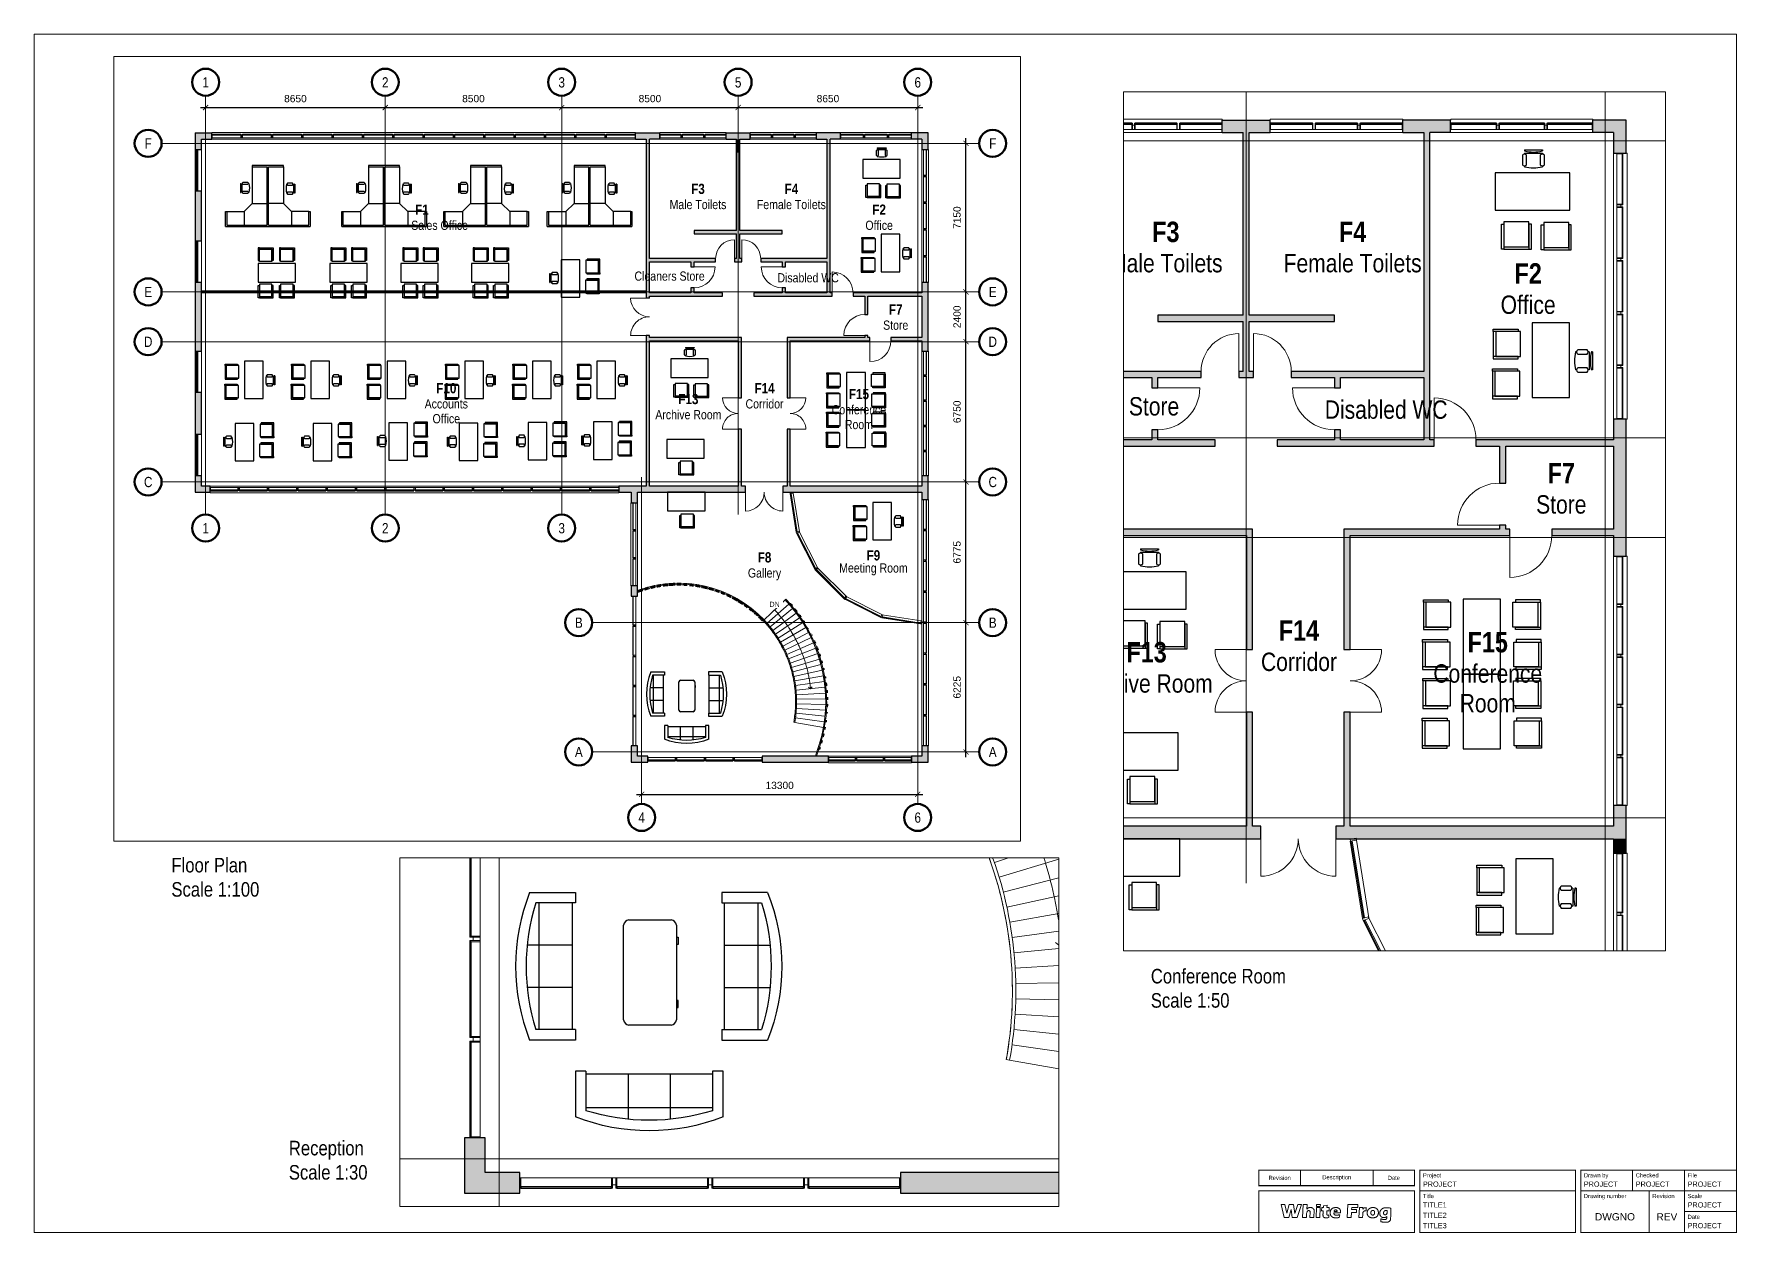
# Paper-space layout 'WF-Landscape-A1' of a CAD drawing. Header units: millimetres. Extents: x 10 to 830, y 10 to 587.
# The model-space entities are those that its viewports show. They can reach past a viewport. Long polylines and large blocks are cut down to what shows.
import ezdxf

# ---------------------------------------------------------------- set-up
doc = ezdxf.new("R2010")
doc.units = ezdxf.units.MM
doc.linetypes.add('AEC_Dash 3mm', pattern=[6, 3, -3])
doc.linetypes.add('Grid Line', pattern=[21, 12, -3, 3, -3])
for name, color, linetype, lineweight in [('A-AREA', 32, 'AEC_Dash 3mm', 70), ('A-AREA-IDEN', 254, 'Continuous', 15), ('A-DOOR', 7, 'Continuous', 15), ('A-FLOR', 192, 'Continuous', 15), ('A-GLAZ', 4, 'Continuous', 15), ('A-GLAZ-CURT', 4, 'Continuous', 15), ('A-GLAZ-CWMG', 4, 'Continuous', 15), ('A-WALL', 113, 'Continuous', 15), ('A-WALL-PATT', 254, 'Continuous', 15), ('A-Z1-P-Title', 7, 'Continuous', 15), ('I-WALL', 254, 'Continuous', 15), ('S-GRID', 7, 'Grid Line', 5), ('S-GRID-DIMS', 255, 'Continuous', 50), ('S-GRID-IDEN', 7, 'Continuous', 50), ('S-STRS', 31, 'Continuous', 15), ('S-STRS-ANNO', 31, 'Continuous', 15), ('S-STRS-TEXT', 31, 'Continuous', 15)]:
    doc.layers.add(name, color=color, linetype=linetype, lineweight=lineweight)
doc.layers.add('A-FLOR-HRAL', color=11, linetype='Continuous', lineweight=15, plot=False)
doc.layers.add('Cubicles', color=132, linetype='Continuous')
doc.layers.add('Furniture', color=1, linetype='Continuous')
doc.styles.add('Arial', font='arial.ttf', dxfattribs={"height": 350})
doc.styles.add('Arial Narrow', font='ARIALN.TTF', dxfattribs={"height": 491.641337})
doc.styles.add('Arial Narrow_1', font='ARIALN.TTF', dxfattribs={"height": 442.477204})
doc.styles.add('Arial Narrow_B', font='ARIALNB.TTF', dxfattribs={"height": 491.564417})
doc.styles.add('WF-Text', font='arial.ttf', dxfattribs={"height": 3.5})
doc.dimstyles.new('Grid Dimensions', dxfattribs={"dimtxt": 350, "dimasz": 250, "dimexe": 125, "dimexo": 350, "dimgap": 250, "dimtad": 1, "dimdec": 0, "dimzin": 0, "dimdsep": 46, "dimtxsty": 'Arial', "dimblk": 'ARCHTICK', "dimcen": 0.09, "dimdle": 250, "dimse1": 1, "dimse2": 1, "dimclrd": 1, "dimclre": 2, "dimadec": 0, "dimazin": 0, "dimtfac": 1, "dimtdec": 0, "dimtofl": 0, "dimtmove": 0, "dimatfit": 3, "dimfxl": 1, "dimtolj": 1, "dimtzin": 0, "dimarcsym": 0})

psp = doc.layouts.new('WF-Landscape-A1')

# ---------------------------------------------------------------- texts
at = {"ltscale": 50, "char_height": 7, "attachment_point": 1, "style": 'Arial Narrow'}
for s, width, insert in [('Floor Plan\\PScale 1:100', 48.7433, (76.16, 190.34)), ('Conference Room Scale 1:50', 84.344, (547.93, 136.88)), ('Reception\\PScale 1:30', 48.7433, (132.73, 54.1))]:
    psp.add_mtext_dynamic_manual_height_columns(s, width=width, gutter_width=752.4, heights=[0], dxfattribs=dict(at, insert=insert))

msp = doc.modelspace()

# ---------------------------------------------------------------- texts
at = {"layer": 'A-AREA-IDEN', "lineweight": 5, "attachment_point": 2}
for s, insert, char_height, width, line_spacing_factor, style in [('F3', (14210.6, 4976.5), 491.56, 786, 0.968724, 'Arial Narrow_B'), ('F4', (18709.5, 4976.5), 491.56, 786, 0.968724, 'Arial Narrow_B'), ('Male Toilets', (14210.6, 4198.8), 442.477, 3261.279, 0.968573, 'Arial Narrow_1'), ('Female Toilets', (18709.5, 4198.8), 442.477, 3968.609, 0.968573, 'Arial Narrow_1'), ('F1', (911.8, 3975.6), 491.56, 786, 0.968724, 'Arial Narrow_B'), ('F2', (22936.1, 3975.6), 491.56, 786, 0.968724, 'Arial Narrow_B'), ('Sales Office', (1766.2, 3197.9), 442.477, 3255.88, 0.968573, 'Arial Narrow_1'), ('Office', (22936.1, 3197.9), 442.48, 1576.645, 0.968573, 'Arial Narrow_1'), ('Cleaners Store', (12842.4, 752.2), 442.477, 4022.604, 0.968573, 'Arial Narrow_1'), ('Disabled WC', (19517.1, 672.2), 442.477, 3525.853, 0.968573, 'Arial Narrow_1'), ('F7', (23735.1, -832.4), 491.56, 786, 0.968724, 'Arial Narrow_B'), ('Store', (23735.1, -1610.1), 442.48, 1441.658, 0.968573, 'Arial Narrow_1'), ('F10', (2088, -4621.7), 491.56, 1158, 0.968724, 'Arial Narrow_B'), ('F14', (17417, -4621.7), 491.56, 1158, 0.968724, 'Arial Narrow_B'), ('F15', (21963.4, -4902.6), 491.56, 1158, 0.968724, 'Arial Narrow_B'), ('F13', (13747.4, -5142.6), 491.56, 1158, 0.968724, 'Arial Narrow_B'), ('Accounts\\POffice', (2088, -5399.4), 442.48, 2483.756, 0.968573, 'Arial Narrow_1'), ('Corridor', (17417, -5399.4), 442.48, 2175.986, 0.968573, 'Arial Narrow_1'), ('Conference\\PRoom', (21963.4, -5680.3), 442.48, 3115.493, 0.968573, 'Arial Narrow_1'), ('Archive Room', (13747.4, -5920.3), 442.477, 3795.826, 0.968573, 'Arial Narrow_1'), ('F8', (17417, -12765.7), 491.56, 786, 0.968724, 'Arial Narrow_B'), ('F9', (22660.9, -12669.3), 491.56, 786, 0.968724, 'Arial Narrow_B'), ('Meeting Room', (22660.9, -13302.4), 442.477, 3930.813, 0.968573, 'Arial Narrow_1'), ('Gallery', (17417, -13543.4), 442.48, 1911.412, 0.968573, 'Arial Narrow_1')]:
    msp.add_mtext(s, dxfattribs=dict(at, insert=insert, char_height=char_height, width=width, line_spacing_factor=line_spacing_factor, style=style))
at = {"layer": 'S-GRID-IDEN', "lineweight": 5, "char_height": 491.6, "attachment_point": 2, "line_spacing_factor": 0.968573, "style": 'Arial Narrow'}
for s, insert, width in [('1', (-9504.6, 10105.2), 372), ('2', (-854.6, 10105.2), 372), ('3', (7645.4, 10105.2), 372), ('5', (16145.4, 10105.2), 372), ('6', (24795.4, 10105.2), 372), ('F', (-12271.6, 7162.7), 414), ('F', (28409, 7162.7), 414), ('E', (-12271.6, 12.7), 450), ('E', (28409, 12.7), 450), ('D', (-12271.6, -2387.3), 486), ('D', (28409, -2387.3), 486), ('C', (-12271.6, -9137.3), 486), ('C', (28409, -9137.3), 486), ('1', (-9504.6, -11362), 372), ('2', (-854.6, -11362), 372), ('3', (7645.4, -11362), 372), ('B', (8470.7, -15912.3), 450), ('B', (28409, -15912.3), 450), ('A', (8470.7, -22137.3), 450), ('A', (28409, -22137.3), 450), ('4', (11495.6, -25292), 372), ('6', (24795.4, -25297.1), 372)]:
    msp.add_mtext(s, dxfattribs=dict(at, insert=insert, width=width))

# ---------------------------------------------------------------- blocks, each defined once
blk = doc.blocks.new('WF-TitleSheet-A1')
at = {"layer": 'A-Z1-P-Title'}
for points in [[(675, 10), (10, 10), (10, 587), (830, 587), (830, 10), (755, 10)], [(620, 32.5), (620, 40)], [(655, 32.5), (655, 40)], [(780, 30), (780, 40)], [(805, 10), (805, 40)], [(677.5, 30), (752.5, 30)], [(755, 30), (830, 30)], [(788, 10), (788, 30)], [(610.74, 23.43), (612.51, 23.43)], [(610.74, 23.43), (612.16, 17.2)], [(612.16, 17.2), (614.37, 17.2)], [(612.51, 23.43), (613.45, 19.27)], [(614.64, 23.43), (613.45, 19.27)], [(615.45, 20.98), (614.37, 17.2)], [(614.64, 23.43), (616.67, 23.43)], [(615.45, 20.98), (616.06, 17.2)], [(616.06, 17.2), (618.46, 17.2)], [(616.67, 23.43), (617.36, 19.18)], [(617.36, 19.18), (618.78, 23.43)], [(618.46, 17.2), (620.54, 23.43)], [(618.78, 23.43), (620.54, 23.43)], [(621.33, 23.43), (621.04, 17.2)], [(621.04, 17.2), (622.88, 17.2)], [(621.33, 23.43), (623.18, 23.43)], [(622.97, 19.13), (622.88, 17.2)], [(622.97, 19.13), (623.05, 19.42), (623.12, 19.66), (623.18, 19.85), (623.25, 20), (623.31, 20.11), (623.36, 20.2), (623.42, 20.26), (623.47, 20.31), (623.53, 20.35), (623.58, 20.38), (623.63, 20.42), (623.68, 20.44), (623.73, 20.46), (623.79, 20.48), (623.84, 20.49), (623.89, 20.5), (623.94, 20.5), (624, 20.5), (624.05, 20.5), (624.1, 20.49), (624.16, 20.48), (624.21, 20.46), (624.26, 20.44), (624.31, 20.42), (624.36, 20.39), (624.41, 20.36), (624.46, 20.31), (624.51, 20.25), (624.56, 20.17), (624.61, 20.06), (624.66, 19.93), (624.72, 19.76)], [(623.18, 23.43), (623.07, 21.14)], [(623.07, 21.14), (623.23, 21.32), (623.37, 21.47), (623.5, 21.6), (623.63, 21.69), (623.74, 21.77), (623.85, 21.83), (623.95, 21.87), (624.05, 21.9), (624.14, 21.93), (624.22, 21.95), (624.3, 21.97), (624.38, 21.98), (624.46, 21.99), (624.54, 21.99), (624.62, 21.99), (624.7, 21.99), (624.79, 21.99), (624.87, 21.99), (624.96, 21.98), (625.05, 21.97), (625.14, 21.96), (625.23, 21.95), (625.32, 21.93), (625.41, 21.91), (625.49, 21.88), (625.57, 21.85), (625.65, 21.81), (625.73, 21.77), (625.81, 21.72), (625.88, 21.67), (625.96, 21.61), (626.03, 21.55), (626.11, 21.49), (626.18, 21.41), (626.26, 21.33), (626.33, 21.23), (626.4, 21.12), (626.47, 20.98), (626.54, 20.83), (626.6, 20.65)], [(624.72, 19.76), (624.59, 17.2)], [(624.59, 17.2), (626.44, 17.2)], [(626.6, 20.65), (626.44, 17.2)], [(627.72, 21.92), (627.49, 17.2)], [(627.49, 17.2), (629.31, 17.2)], [(627.72, 21.92), (629.53, 21.92)], [(627.79, 23.43), (627.74, 22.42)], [(627.74, 22.42), (629.56, 22.42)], [(627.79, 23.43), (629.61, 23.43)], [(629.53, 21.92), (629.31, 17.2)], [(629.61, 23.43), (629.56, 22.42)], [(630.27, 21.92), (630.2, 20.46)], [(630.2, 20.46), (630.97, 20.46)], [(630.27, 21.92), (631.04, 21.92)], [(633.68, 17.2), (633.45, 17.14), (633.23, 17.09), (633.05, 17.06), (632.88, 17.03), (632.73, 17.01), (632.6, 17), (632.48, 16.99), (632.37, 16.99), (632.27, 16.99), (632.18, 17), (632.09, 17.01), (632.01, 17.02), (631.93, 17.03), (631.85, 17.04), (631.78, 17.06), (631.71, 17.08), (631.64, 17.1), (631.57, 17.13), (631.51, 17.15), (631.44, 17.18), (631.38, 17.21), (631.32, 17.24), (631.27, 17.27), (631.22, 17.31), (631.18, 17.34), (631.14, 17.38), (631.1, 17.42), (631.07, 17.46), (631.04, 17.51), (631.01, 17.56), (630.98, 17.62), (630.96, 17.68), (630.94, 17.74), (630.92, 17.81), (630.91, 17.9), (630.89, 17.99), (630.88, 18.09), (630.87, 18.2), (630.86, 18.33), (630.86, 18.47), (630.86, 18.63), (630.86, 18.81), (630.87, 19.01), (630.88, 19.24), (630.89, 19.49), (630.91, 19.78), (630.94, 20.1), (630.97, 20.46)], [(631.08, 22.75), (631.04, 21.92)], [(632.83, 23.08), (631.08, 22.75)], [(633.74, 18.45), (633.62, 18.4), (633.5, 18.36), (633.39, 18.33), (633.29, 18.31), (633.2, 18.3), (633.12, 18.3), (633.05, 18.3), (632.99, 18.31), (632.93, 18.33), (632.88, 18.35), (632.83, 18.38), (632.8, 18.41), (632.76, 18.45), (632.74, 18.49), (632.71, 18.54), (632.69, 18.6), (632.68, 18.67), (632.67, 18.76), (632.66, 18.88), (632.66, 19.05), (632.66, 19.28), (632.67, 19.58), (632.68, 19.97), (632.71, 20.46)], [(632.71, 20.46), (633.84, 20.46)], [(632.83, 23.08), (632.77, 21.92)], [(632.77, 21.92), (633.91, 21.92)], [(633.74, 18.45), (633.68, 17.2)], [(633.91, 21.92), (633.84, 20.46)], [(639.35, 19.37), (639.35, 19.64), (639.34, 19.87), (639.32, 20.07), (639.3, 20.25), (639.28, 20.4), (639.25, 20.53), (639.22, 20.64), (639.18, 20.75), (639.15, 20.84), (639.11, 20.93), (639.07, 21.01), (639.02, 21.08), (638.98, 21.15), (638.93, 21.22), (638.87, 21.28), (638.81, 21.34), (638.75, 21.4), (638.68, 21.46), (638.61, 21.51), (638.54, 21.57), (638.46, 21.62), (638.38, 21.66), (638.3, 21.71), (638.22, 21.75), (638.13, 21.78), (638.05, 21.82), (637.96, 21.85), (637.87, 21.88), (637.79, 21.9), (637.7, 21.92), (637.61, 21.94), (637.52, 21.95), (637.43, 21.96), (637.33, 21.97), (637.24, 21.98), (637.15, 21.98), (637.05, 21.98), (636.96, 21.98), (636.86, 21.97), (636.76, 21.96), (636.65, 21.96), (636.54, 21.94), (636.44, 21.93), (636.33, 21.91), (636.22, 21.89), (636.11, 21.87), (636.01, 21.84), (635.9, 21.81), (635.8, 21.78), (635.71, 21.74), (635.61, 21.69), (635.52, 21.65), (635.43, 21.6), (635.35, 21.54), (635.26, 21.49), (635.19, 21.43), (635.11, 21.37), (635.04, 21.3), (634.96, 21.23), (634.9, 21.16), (634.83, 21.09), (634.77, 21.01), (634.71, 20.92), (634.66, 20.84), (634.61, 20.75), (634.56, 20.65), (634.52, 20.55), (634.48, 20.45), (634.44, 20.35), (634.41, 20.24), (634.39, 20.14), (634.36, 20.03), (634.35, 19.92), (634.33, 19.82), (634.32, 19.71), (634.32, 19.61), (634.32, 19.51), (634.32, 19.41), (634.32, 19.31), (634.33, 19.22), (634.34, 19.13), (634.35, 19.04), (634.36, 18.95), (634.37, 18.87), (634.39, 18.79), (634.41, 18.71), (634.43, 18.63), (634.45, 18.55), (634.47, 18.48), (634.5, 18.41), (634.53, 18.33), (634.57, 18.26), (634.6, 18.19), (634.64, 18.12), (634.69, 18.05), (634.73, 17.98), (634.78, 17.91), (634.84, 17.85), (634.89, 17.78), (634.95, 17.71), (635.02, 17.65), (635.09, 17.59), (635.16, 17.53), (635.24, 17.47), (635.32, 17.42), (635.4, 17.37), (635.49, 17.32), (635.58, 17.28), (635.67, 17.24), (635.77, 17.2), (635.86, 17.17), (635.96, 17.14), (636.05, 17.12), (636.15, 17.1), (636.24, 17.08), (636.34, 17.07), (636.44, 17.06), (636.54, 17.05), (636.64, 17.04), (636.74, 17.04), (636.85, 17.04), (636.95, 17.03), (637.06, 17.03), (637.17, 17.03), (637.29, 17.04), (637.4, 17.04), (637.51, 17.05), (637.62, 17.05), (637.74, 17.06), (637.85, 17.07), (637.97, 17.08), (638.09, 17.09), (638.23, 17.11), (638.37, 17.14), (638.53, 17.17), (638.71, 17.2)], [(636.02, 19.37), (639.35, 19.37)], [(638.89, 18.52), (638.62, 18.45), (638.38, 18.39), (638.17, 18.35), (637.99, 18.31), (637.83, 18.29), (637.7, 18.27), (637.58, 18.26), (637.47, 18.26), (637.37, 18.26), (637.29, 18.26), (637.21, 18.26), (637.13, 18.26), (637.06, 18.27), (637, 18.28), (636.93, 18.29), (636.87, 18.31), (636.82, 18.32), (636.76, 18.34), (636.71, 18.36), (636.65, 18.38), (636.6, 18.41), (636.55, 18.44), (636.51, 18.46), (636.46, 18.5), (636.42, 18.53), (636.38, 18.57), (636.34, 18.61), (636.3, 18.65), (636.27, 18.69), (636.24, 18.74), (636.2, 18.79), (636.17, 18.84), (636.14, 18.9), (636.11, 18.95), (636.09, 19.01), (636.06, 19.07), (636.04, 19.14), (636.03, 19.21), (636.02, 19.29), (636.02, 19.37)], [(636.16, 20.08), (636.21, 20.24), (636.26, 20.37), (636.31, 20.48), (636.37, 20.57), (636.43, 20.64), (636.5, 20.7), (636.56, 20.75), (636.61, 20.79), (636.67, 20.82), (636.72, 20.85), (636.76, 20.87), (636.81, 20.88), (636.85, 20.89), (636.9, 20.9), (636.94, 20.9), (636.99, 20.9), (637.03, 20.89), (637.08, 20.88), (637.13, 20.87), (637.18, 20.85), (637.23, 20.83), (637.27, 20.81), (637.31, 20.79), (637.35, 20.77), (637.39, 20.74), (637.43, 20.72), (637.46, 20.69), (637.49, 20.66), (637.51, 20.63), (637.54, 20.6), (637.56, 20.56), (637.58, 20.52), (637.6, 20.48), (637.61, 20.43), (637.63, 20.38), (637.64, 20.33), (637.65, 20.27), (637.66, 20.21), (637.66, 20.15), (637.67, 20.08)], [(637.67, 20.08), (636.16, 20.08)], [(638.71, 17.2), (638.89, 18.52)], [(642.75, 23.43), (642.46, 17.2)], [(642.46, 17.2), (644.47, 17.2)], [(642.75, 23.43), (647.63, 23.43)], [(644.58, 19.62), (644.47, 17.2)], [(644.58, 19.62), (646.92, 19.62)], [(644.7, 22.04), (644.65, 21.01)], [(644.65, 21.01), (646.99, 21.01)], [(644.7, 22.04), (647.56, 22.04)], [(646.99, 21.01), (646.92, 19.62)], [(647.63, 23.43), (647.56, 22.04)], [(648.37, 21.92), (648.14, 17.2)], [(648.14, 17.2), (649.95, 17.2)], [(648.37, 21.92), (650.03, 21.92)], [(649.95, 17.2), (649.96, 17.61), (649.97, 17.95), (649.97, 18.24), (649.98, 18.47), (649.99, 18.67), (649.99, 18.84), (650, 18.98), (650.02, 19.11), (650.03, 19.22), (650.05, 19.33), (650.07, 19.43), (650.1, 19.52), (650.12, 19.6), (650.15, 19.68), (650.19, 19.76), (650.22, 19.83), (650.26, 19.89), (650.31, 19.95), (650.35, 20.01), (650.4, 20.07), (650.46, 20.12), (650.51, 20.16), (650.57, 20.21), (650.64, 20.25), (650.7, 20.29), (650.78, 20.32), (650.87, 20.35), (650.97, 20.38), (651.09, 20.4), (651.23, 20.42), (651.4, 20.43), (651.59, 20.43)], [(651.59, 21.92), (651.32, 21.91), (651.11, 21.9), (650.93, 21.88), (650.8, 21.85), (650.69, 21.81), (650.61, 21.77), (650.55, 21.73), (650.49, 21.68), (650.44, 21.64), (650.38, 21.59), (650.34, 21.54), (650.29, 21.49), (650.25, 21.44), (650.21, 21.4), (650.17, 21.35), (650.13, 21.31), (650.1, 21.27), (650.07, 21.24), (650.04, 21.21), (650.02, 21.18), (650, 21.16), (649.99, 21.14), (649.98, 21.13), (649.98, 21.13)], [(649.98, 21.13), (650.03, 21.92)], [(651.59, 21.92), (651.59, 20.43)], [(663.58, 21.69), (663.23, 21.74), (662.93, 21.78), (662.68, 21.81), (662.46, 21.84), (662.27, 21.86), (662.1, 21.87), (661.96, 21.88), (661.82, 21.89), (661.69, 21.89), (661.57, 21.9), (661.45, 21.9), (661.33, 21.9), (661.22, 21.9), (661.11, 21.89), (661, 21.88), (660.89, 21.87), (660.77, 21.86), (660.66, 21.85), (660.55, 21.83), (660.45, 21.81), (660.34, 21.79), (660.23, 21.77), (660.13, 21.74), (660.03, 21.71), (659.93, 21.67), (659.84, 21.64), (659.75, 21.6), (659.66, 21.56), (659.58, 21.51), (659.5, 21.47), (659.42, 21.42), (659.35, 21.37), (659.27, 21.33), (659.21, 21.28), (659.14, 21.23), (659.08, 21.18), (659.02, 21.12), (658.96, 21.06), (658.9, 21), (658.84, 20.93), (658.78, 20.86), (658.72, 20.78), (658.66, 20.7), (658.6, 20.61), (658.55, 20.52), (658.5, 20.42), (658.45, 20.32), (658.41, 20.22), (658.37, 20.11), (658.33, 20), (658.3, 19.9), (658.28, 19.79), (658.26, 19.68), (658.24, 19.57), (658.23, 19.47), (658.22, 19.36), (658.21, 19.26), (658.21, 19.17), (658.21, 19.07), (658.21, 18.98), (658.22, 18.89), (658.23, 18.81), (658.24, 18.73), (658.25, 18.65), (658.27, 18.57), (658.29, 18.5), (658.31, 18.43), (658.33, 18.36), (658.36, 18.29), (658.39, 18.23), (658.42, 18.16), (658.45, 18.1), (658.48, 18.05), (658.51, 17.99), (658.55, 17.94), (658.58, 17.89), (658.62, 17.84), (658.65, 17.79), (658.69, 17.74), (658.73, 17.7), (658.77, 17.66), (658.81, 17.62), (658.85, 17.58), (658.89, 17.54), (658.94, 17.5), (658.99, 17.47), (659.03, 17.44), (659.08, 17.4), (659.14, 17.37), (659.2, 17.34), (659.25, 17.31), (659.32, 17.28), (659.38, 17.25), (659.45, 17.23), (659.52, 17.21), (659.6, 17.19), (659.67, 17.17), (659.75, 17.15), (659.83, 17.14), (659.91, 17.13), (660, 17.12), (660.08, 17.12), (660.15, 17.12), (660.23, 17.12), (660.3, 17.12), (660.37, 17.13), (660.44, 17.14), (660.51, 17.15), (660.58, 17.16), (660.65, 17.18), (660.73, 17.2), (660.8, 17.22), (660.89, 17.24), (660.97, 17.27), (661.07, 17.31), (661.17, 17.35), (661.27, 17.41), (661.39, 17.48), (661.52, 17.58), (661.66, 17.69)], [(658.74, 15.21), (658.95, 15.14), (659.14, 15.08), (659.32, 15.04), (659.48, 15), (659.63, 14.98), (659.77, 14.96), (659.91, 14.95), (660.04, 14.94), (660.17, 14.93), (660.29, 14.92), (660.42, 14.91), (660.54, 14.9), (660.67, 14.9), (660.79, 14.89), (660.9, 14.89), (661.01, 14.89), (661.12, 14.89), (661.23, 14.89), (661.33, 14.89), (661.43, 14.9), (661.53, 14.9), (661.62, 14.91), (661.71, 14.92), (661.8, 14.93), (661.88, 14.94), (661.97, 14.96), (662.05, 14.97), (662.12, 14.99), (662.2, 15.01), (662.27, 15.03), (662.34, 15.05), (662.41, 15.08), (662.48, 15.11), (662.54, 15.14), (662.6, 15.18), (662.67, 15.21), (662.73, 15.26), (662.79, 15.3), (662.84, 15.35), (662.9, 15.4), (662.96, 15.46), (663.02, 15.52), (663.07, 15.58), (663.12, 15.65), (663.17, 15.72), (663.22, 15.8), (663.27, 15.88), (663.31, 15.97), (663.35, 16.07), (663.39, 16.23), (663.42, 16.51), (663.45, 16.97), (663.49, 17.65), (663.52, 18.63), (663.55, 19.96), (663.58, 21.69)], [(661.66, 17.69), (661.66, 17.45), (661.65, 17.26), (661.64, 17.1), (661.62, 16.97), (661.6, 16.87), (661.57, 16.79), (661.55, 16.72), (661.52, 16.66), (661.49, 16.61), (661.46, 16.57), (661.44, 16.52), (661.41, 16.48), (661.37, 16.45), (661.34, 16.42), (661.3, 16.39), (661.26, 16.36), (661.22, 16.34), (661.18, 16.31), (661.13, 16.29), (661.08, 16.27), (661.03, 16.25), (660.97, 16.24), (660.92, 16.22), (660.86, 16.21), (660.8, 16.2), (660.75, 16.2), (660.68, 16.19), (660.62, 16.19), (660.56, 16.19), (660.49, 16.18), (660.43, 16.19), (660.36, 16.19), (660.29, 16.19), (660.22, 16.19), (660.14, 16.2), (660.07, 16.21), (659.99, 16.21), (659.91, 16.22), (659.83, 16.23), (659.75, 16.25), (659.67, 16.26), (659.58, 16.28), (659.48, 16.31), (659.37, 16.34), (659.25, 16.37), (659.1, 16.42), (658.93, 16.48), (658.74, 16.56)], [(658.74, 16.56), (658.74, 15.21)], [(661.79, 20.56), (661.62, 20.57), (661.46, 20.57), (661.31, 20.57), (661.18, 20.56), (661.07, 20.54), (660.96, 20.52), (660.87, 20.5), (660.78, 20.47), (660.7, 20.44), (660.63, 20.4), (660.56, 20.36), (660.5, 20.32), (660.45, 20.28), (660.4, 20.24), (660.35, 20.19), (660.31, 20.14), (660.27, 20.09), (660.23, 20.04), (660.19, 19.99), (660.16, 19.93), (660.13, 19.87), (660.11, 19.82), (660.09, 19.75), (660.07, 19.69), (660.05, 19.62), (660.04, 19.55), (660.03, 19.49), (660.02, 19.42), (660.02, 19.35), (660.02, 19.28), (660.03, 19.21), (660.04, 19.14), (660.05, 19.08), (660.07, 19.02), (660.09, 18.97), (660.11, 18.91), (660.13, 18.86), (660.16, 18.81), (660.19, 18.77), (660.22, 18.73), (660.25, 18.69), (660.28, 18.65), (660.32, 18.62), (660.35, 18.6), (660.39, 18.57), (660.42, 18.55), (660.47, 18.53), (660.51, 18.51), (660.56, 18.5), (660.61, 18.49), (660.66, 18.48), (660.72, 18.47), (660.77, 18.47), (660.83, 18.47), (660.89, 18.48), (660.94, 18.49), (661, 18.5), (661.06, 18.52), (661.11, 18.53), (661.17, 18.56), (661.22, 18.58), (661.28, 18.61), (661.33, 18.64), (661.37, 18.68), (661.42, 18.72), (661.46, 18.77), (661.5, 18.82), (661.54, 18.87), (661.58, 18.94), (661.61, 19.01), (661.64, 19.09), (661.67, 19.18), (661.7, 19.28), (661.72, 19.4), (661.74, 19.53), (661.75, 19.68), (661.77, 19.86), (661.78, 20.06), (661.79, 20.29), (661.79, 20.56)], [(830, 20), (805, 20)]]:
    blk.add_lwpolyline(points, dxfattribs=at)
at = {"layer": 'A-Z1-P-Title', "const_width": 0.5}
for points in [[(675, 32.5), (675, 40), (600, 40), (600, 32.5)], [(752.5, 10), (752.5, 40), (677.5, 40), (677.5, 10)], [(830, 10), (830, 40), (755, 40), (755, 10)], [(675, 10), (675, 30), (600, 30), (600, 10)]]:
    blk.add_lwpolyline(points, close=True, dxfattribs=at)
at = {"layer": 'A-Z1-P-Title'}
for points in [[(655.51, 21.93), (655.59, 21.92), (655.68, 21.9), (655.76, 21.88), (655.85, 21.85), (655.93, 21.83), (656.01, 21.8), (656.09, 21.76), (656.17, 21.73), (656.24, 21.69), (656.32, 21.65), (656.4, 21.61), (656.47, 21.56), (656.55, 21.51), (656.62, 21.47), (656.69, 21.41), (656.76, 21.36), (656.83, 21.31), (656.89, 21.25), (656.95, 21.19), (657.01, 21.13), (657.06, 21.07), (657.12, 21), (657.17, 20.92), (657.21, 20.85), (657.26, 20.76), (657.3, 20.68), (657.34, 20.58), (657.38, 20.49), (657.41, 20.38), (657.44, 20.28), (657.47, 20.17), (657.49, 20.07), (657.51, 19.95), (657.53, 19.84), (657.54, 19.73), (657.55, 19.61), (657.55, 19.49), (657.55, 19.38), (657.54, 19.26), (657.52, 19.14), (657.5, 19.02), (657.48, 18.9), (657.45, 18.78), (657.42, 18.67), (657.38, 18.56), (657.34, 18.45), (657.3, 18.35), (657.26, 18.26), (657.22, 18.18), (657.18, 18.1), (657.14, 18.03), (657.1, 17.96), (657.05, 17.9), (657.01, 17.84), (656.96, 17.78), (656.9, 17.73), (656.84, 17.67), (656.77, 17.62), (656.71, 17.56), (656.63, 17.51), (656.56, 17.46), (656.48, 17.41), (656.4, 17.36), (656.31, 17.32), (656.22, 17.28), (656.14, 17.24), (656.05, 17.21), (655.96, 17.18), (655.86, 17.15), (655.77, 17.13), (655.67, 17.1), (655.58, 17.09), (655.48, 17.07), (655.38, 17.06), (655.28, 17.05), (655.18, 17.05), (655.08, 17.04), (654.98, 17.04), (654.87, 17.04), (654.76, 17.04), (654.65, 17.05), (654.54, 17.05), (654.43, 17.06), (654.31, 17.07), (654.2, 17.08), (654.09, 17.09), (653.97, 17.11), (653.86, 17.13), (653.76, 17.16), (653.65, 17.19), (653.55, 17.22), (653.45, 17.26), (653.35, 17.3), (653.26, 17.34), (653.18, 17.39), (653.1, 17.44), (653.02, 17.49), (652.95, 17.54), (652.89, 17.6), (652.83, 17.66), (652.77, 17.72), (652.72, 17.78), (652.66, 17.84), (652.61, 17.91), (652.56, 17.98), (652.52, 18.05), (652.47, 18.13), (652.43, 18.2), (652.39, 18.28), (652.35, 18.36), (652.31, 18.44), (652.28, 18.52), (652.25, 18.61), (652.23, 18.69), (652.21, 18.78), (652.19, 18.87), (652.18, 18.96), (652.17, 19.05), (652.16, 19.13), (652.15, 19.22), (652.15, 19.31), (652.15, 19.39), (652.15, 19.48), (652.15, 19.56), (652.16, 19.65), (652.17, 19.73), (652.18, 19.82), (652.19, 19.91), (652.21, 20), (652.23, 20.09), (652.25, 20.18), (652.28, 20.28), (652.3, 20.37), (652.34, 20.46), (652.38, 20.55), (652.42, 20.64), (652.47, 20.73), (652.52, 20.81), (652.58, 20.89), (652.64, 20.97), (652.7, 21.04), (652.76, 21.11), (652.83, 21.18), (652.9, 21.24), (652.97, 21.3), (653.04, 21.35), (653.11, 21.4), (653.18, 21.45), (653.25, 21.5), (653.32, 21.54), (653.4, 21.58), (653.48, 21.62), (653.56, 21.66), (653.64, 21.7), (653.72, 21.74), (653.8, 21.77), (653.89, 21.8), (653.97, 21.84), (654.05, 21.86), (654.13, 21.89), (654.21, 21.91), (654.29, 21.93), (654.37, 21.95), (654.45, 21.96), (654.53, 21.97), (654.61, 21.98), (654.69, 21.99), (654.78, 21.99), (654.87, 21.99), (654.96, 21.99), (655.05, 21.99), (655.14, 21.98), (655.23, 21.97), (655.33, 21.96), (655.42, 21.95)], [(655.29, 20.5), (655.33, 20.46), (655.38, 20.43), (655.42, 20.39), (655.46, 20.35), (655.5, 20.31), (655.53, 20.26), (655.56, 20.21), (655.59, 20.17), (655.62, 20.11), (655.64, 20.06), (655.66, 20.01), (655.68, 19.96), (655.7, 19.9), (655.71, 19.84), (655.72, 19.79), (655.73, 19.73), (655.74, 19.66), (655.74, 19.6), (655.74, 19.54), (655.74, 19.48), (655.74, 19.41), (655.74, 19.35), (655.73, 19.28), (655.72, 19.22), (655.71, 19.16), (655.7, 19.09), (655.68, 19.03), (655.66, 18.97), (655.64, 18.92), (655.62, 18.86), (655.59, 18.81), (655.56, 18.76), (655.54, 18.71), (655.5, 18.67), (655.47, 18.63), (655.44, 18.59), (655.4, 18.56), (655.36, 18.53), (655.32, 18.5), (655.28, 18.47), (655.24, 18.45), (655.19, 18.42), (655.15, 18.4), (655.1, 18.38), (655.05, 18.37), (655, 18.36), (654.95, 18.35), (654.89, 18.34), (654.84, 18.34), (654.78, 18.34), (654.73, 18.34), (654.67, 18.35), (654.61, 18.36), (654.56, 18.37), (654.5, 18.39), (654.45, 18.4), (654.4, 18.43), (654.35, 18.45), (654.31, 18.47), (654.26, 18.5), (654.23, 18.53), (654.19, 18.56), (654.16, 18.6), (654.12, 18.64), (654.1, 18.67), (654.07, 18.71), (654.05, 18.76), (654.03, 18.8), (654.01, 18.85), (653.99, 18.9), (653.98, 18.95), (653.96, 19), (653.95, 19.05), (653.94, 19.11), (653.93, 19.17), (653.93, 19.23), (653.92, 19.29), (653.92, 19.35), (653.92, 19.41), (653.92, 19.47), (653.92, 19.53), (653.93, 19.59), (653.93, 19.65), (653.94, 19.71), (653.96, 19.77), (653.97, 19.83), (653.99, 19.88), (654.01, 19.93), (654.03, 19.99), (654.05, 20.04), (654.07, 20.08), (654.1, 20.13), (654.13, 20.17), (654.16, 20.21), (654.19, 20.25), (654.22, 20.29), (654.26, 20.33), (654.29, 20.37), (654.33, 20.4), (654.37, 20.43), (654.41, 20.47), (654.45, 20.49), (654.49, 20.52), (654.53, 20.54), (654.57, 20.56), (654.61, 20.58), (654.65, 20.59), (654.69, 20.6), (654.73, 20.6), (654.77, 20.61), (654.82, 20.61), (654.87, 20.61), (654.92, 20.6), (654.97, 20.6), (655.02, 20.59), (655.08, 20.58), (655.13, 20.56), (655.18, 20.54), (655.24, 20.52)]]:
    blk.add_lwpolyline(points, close=True, dxfattribs=at)
at = {"layer": 'A-Z1-P-Title', "color": 8, "char_height": 2, "style": 'WF-Text'}
for s, insert, width, attachment_point in [('Revision', (610, 36.25), 20, 5), ('Description', (637.5, 36.25), 35, 5), ('Date', (665, 36.25), 20, 5), ('Project', (679, 38.5), 18.763, 1), ('Drawn by', (756.5, 38.5), 18.763, 1), ('Checked', (781.5, 38.5), 18.763, 1), ('File', (806.5, 38.5), 18.763, 1), ('Title', (679, 28.5), 18.763, 1), ('Drawing number', (756.5, 28.5), 25.2887, 1), ('Revision', (789.5, 28.5), 18.763, 1), ('Scale', (806.5, 28.5), 18.763, 1), ('Date', (806.5, 18.5), 18.763, 1)]:
    blk.add_mtext(s, dxfattribs=dict(at, insert=insert, width=width, attachment_point=attachment_point))
at = {"layer": 'A-Z1-P-Title', "style": 'WF-Text'}
for s, insert, char_height, width, attachment_point in [('PROJECT', (679, 34.5), 2.5, 18.763, 1), ('PROJECT', (756.5, 34.5), 2.5, 18.763, 1), ('PROJECT', (781.5, 34.5), 2.5, 18.763, 1), ('PROJECT', (806.5, 34.5), 2.5, 18.763, 1), ('TITLE1', (679, 24.5), 2.5, 18.763, 1), ('TITLE2', (679, 19.5), 2.5, 18.763, 1), ('DWGNO', (771.5, 17.5), 3.5, 33, 5), ('REV', (796.5, 17.5), 3.5, 17, 5), ('PROJECT', (806.5, 24.5), 2.5, 18.763, 1), ('TITLE3', (679, 14.5), 2.5, 18.763, 1), ('PROJECT', (806.5, 14.5), 2.5, 18.763, 1)]:
    blk.add_mtext(s, dxfattribs=dict(at, insert=insert, char_height=char_height, width=width, attachment_point=attachment_point))
blk = doc.blocks.new('Railing - Railing-222599-First Floor Plan')
at = {"layer": 'A-FLOR-HRAL'}
blk.add_line((19866, -22560), (19912, -22579), dxfattribs=at)
for radius, end in [(7098, 43.5907), (7148, 41.3559)]:
    blk.add_arc((13265, -19952), radius, 338.4392, end, dxfattribs=at)
blk = doc.blocks.new('Curtain Wall Panel - Plain - Curtain Wall Panel - Plain-230647-First Floor Plan')
at = {"layer": 'A-GLAZ-CURT', "lineweight": 20}
for p, q in [((-635, 75), (-650, 75)), ((-650, 75), (-650, -75)), ((-635, -75), (-635, 75)), ((635, 75), (635, -75)), ((650, 75), (635, 75)), ((650, -75), (650, 75)), ((-650, -75), (-635, -75)), ((635, -75), (650, -75))]:
    blk.add_line(p, q, dxfattribs=at)
at = {"layer": 'A-GLAZ-CURT', "lineweight": 25}
for p, q in [((635, 75), (-635, 75)), ((-635, 75), (-635, 55)), ((-635, 55), (635, 55)), ((635, 55), (635, 75))]:
    blk.add_line(p, q, dxfattribs=at)
at = {"layer": 'A-GLAZ-CURT'}
blk.add_line((-635, -75), (635, -75), dxfattribs=at)
blk = doc.blocks.new('Rectangular Mullion - 50 x 250mm-230644-First Floor Plan')
at = {"layer": 'A-GLAZ-CWMG'}
for p, q in [((23171, -22654), (23196, -22654)), ((24496, -22879), (24496, -22904)), ((23171, -22904), (24496, -22904))]:
    blk.add_line(p, q, dxfattribs=at)
blk = doc.blocks.new('Rectangular Mullion - 50 x 250mm-230645-First Floor Plan')
at = {"layer": 'A-GLAZ-CWMG'}
for p, q in [((23146, -22654), (23171, -22654)), ((21821, -22904), (23171, -22904))]:
    blk.add_line(p, q, dxfattribs=at)
blk = doc.blocks.new('Rectangular Mullion - 50 x 250mm-230646-First Floor Plan')
at = {"layer": 'A-GLAZ-CWMG'}
for q in [(20496, -22879), (21821, -22904)]:
    blk.add_line((20496, -22904), q, dxfattribs=at)
blk = doc.blocks.new('Rectangular Mullion - 50 x 100mm-227649-First Floor Plan')
at = {"layer": 'A-GLAZ-CWMG', "lineweight": 20}
for p, q in [((-25, 75), (25, 75)), ((-25, -25), (-25, 75)), ((25, 75), (25, -25)), ((25, -25), (-25, -25))]:
    blk.add_line(p, q, dxfattribs=at)
blk = doc.blocks.new('Rectangular Mullion - 50 x 250mm-V1-First Floor Plan')
at = {"layer": 'A-GLAZ-CWMG'}
for p in [(10971, -13054), (10996, -14379)]:
    blk.add_line(p, (10971, -14379), dxfattribs=at)
blk = doc.blocks.new('Rectangular Mullion - 50 x 250mm-V2-First Floor Plan')
at = {"layer": 'A-GLAZ-CWMG'}
blk.add_line((10971, -11704), (10971, -13054), dxfattribs=at)
blk = doc.blocks.new('Curtain Wall Panel - Plain - Curtain Wall Panel - Plain-238082-First Floor Plan')
at = {"layer": 'A-GLAZ-CURT', "lineweight": 20}
for p, q in [((-665, 75), (-680, 75)), ((-680, 75), (-680, -75)), ((-665, -75), (-665, 75)), ((665, 75), (665, -75)), ((680, 75), (665, 75)), ((680, -75), (680, 75)), ((-680, -75), (-665, -75)), ((665, -75), (680, -75))]:
    blk.add_line(p, q, dxfattribs=at)
at = {"layer": 'A-GLAZ-CURT', "lineweight": 25}
for p, q in [((665, 75), (-665, 75)), ((-665, 75), (-665, 55)), ((-665, 55), (665, 55)), ((665, 55), (665, 75))]:
    blk.add_line(p, q, dxfattribs=at)
at = {"layer": 'A-GLAZ-CURT'}
blk.add_line((-665, -75), (665, -75), dxfattribs=at)
blk = doc.blocks.new('Rectangular Mullion - 50 x 250mm-237901-First Floor Plan')
at = {"layer": 'A-GLAZ-CWMG'}
for p in [(9021, -9904), (10406, -9879)]:
    blk.add_line(p, (10406, -9904), dxfattribs=at)
blk = doc.blocks.new('Rectangular Mullion - 50 x 250mm-237902-First Floor Plan')
at = {"layer": 'A-GLAZ-CWMG'}
blk.add_line((7610, -9904), (9021, -9904), dxfattribs=at)
blk = doc.blocks.new('Rectangular Mullion - 50 x 250mm-237946-First Floor Plan')
at = {"layer": 'A-GLAZ-CWMG'}
for q in [(-9294, -9879), (-7908, -9904)]:
    blk.add_line((-9294, -9904), q, dxfattribs=at)
blk = doc.blocks.new('Curtain Wall Panel - Plain - Curtain Wall Panel - Plain-238387-First Floor Plan')
at = {"layer": 'A-GLAZ-CURT', "lineweight": 20}
for p, q in [((-517, 75), (-517, -75)), ((-517, 75), (-502, 75)), ((-502, -75), (-502, 75)), ((502, -75), (502, 75)), ((517, 75), (502, 75)), ((517, 75), (517, -75)), ((-502, -75), (-517, -75)), ((502, -75), (517, -75))]:
    blk.add_line(p, q, dxfattribs=at)
at = {"layer": 'A-GLAZ-CURT', "lineweight": 25}
for p, q in [((502, 75), (-502, 75)), ((-502, 55), (-502, 75)), ((-502, 55), (502, 55)), ((502, 55), (502, 75))]:
    blk.add_line(p, q, dxfattribs=at)
at = {"layer": 'A-GLAZ-CURT'}
blk.add_line((-502, -75), (502, -75), dxfattribs=at)
blk = doc.blocks.new('Rectangular Mullion - 50 x 250mm-238264-First Floor Plan')
at = {"layer": 'A-GLAZ-CWMG'}
for p in [(12371, 7421), (13429, 7446)]:
    blk.add_line(p, (12371, 7446), dxfattribs=at)
blk = doc.blocks.new('Rectangular Mullion - 50 x 250mm-238265-First Floor Plan')
at = {"layer": 'A-GLAZ-CWMG'}
for p, q in [((14512, 7446), (13429, 7446)), ((14512, 7196), (14487, 7196))]:
    blk.add_line(p, q, dxfattribs=at)
blk = doc.blocks.new('Rectangular Mullion - 50 x 250mm-238266-First Floor Plan')
at = {"layer": 'A-GLAZ-CWMG'}
for p, q in [((15571, 7446), (14512, 7446)), ((15571, 7446), (15571, 7421)), ((14537, 7196), (14512, 7196))]:
    blk.add_line(p, q, dxfattribs=at)
blk = doc.blocks.new('Rectangular Mullion - 50 x 100mm-238386-First Floor Plan')
at = {"layer": 'A-GLAZ-CWMG', "lineweight": 20}
for p, q in [((25, 75), (-25, 75)), ((-25, 75), (-25, -25)), ((25, 75), (25, -25)), ((-25, -25), (25, -25))]:
    blk.add_line(p, q, dxfattribs=at)
blk = doc.blocks.new('Rectangular Mullion - 50 x 250mm-V3-First Floor Plan')
at = {"layer": 'A-GLAZ-CWMG'}
for p, q in [((16721, 7421), (16721, 7446)), ((17779, 7446), (16721, 7446)), ((17779, 7196), (17754, 7196))]:
    blk.add_line(p, q, dxfattribs=at)
blk = doc.blocks.new('Rectangular Mullion - 50 x 250mm-V4-First Floor Plan')
at = {"layer": 'A-GLAZ-CWMG'}
for p, q in [((18862, 7446), (17779, 7446)), ((17804, 7196), (17779, 7196))]:
    blk.add_line(p, q, dxfattribs=at)
blk = doc.blocks.new('Rectangular Mullion - 50 x 250mm-V5-First Floor Plan')
at = {"layer": 'A-GLAZ-CWMG'}
for q in [(18862, 7446), (19921, 7421)]:
    blk.add_line((19921, 7446), q, dxfattribs=at)
blk = doc.blocks.new('Curtain Wall Panel - Plain - Curtain Wall Panel - Plain-250309-First Floor Plan')
at = {"layer": 'A-GLAZ-CURT', "lineweight": 20}
for p, q in [((-539, 75), (-554, 75)), ((-554, 75), (-554, -75)), ((-539, -75), (-539, 75)), ((539, 75), (539, -75)), ((554, 75), (539, 75)), ((554, -75), (554, 75)), ((-554, -75), (-539, -75)), ((539, -75), (554, -75))]:
    blk.add_line(p, q, dxfattribs=at)
at = {"layer": 'A-GLAZ-CURT', "lineweight": 25}
for p, q in [((539, 75), (-539, 75)), ((-539, 75), (-539, 55)), ((-539, 55), (539, 55)), ((539, 55), (539, 75))]:
    blk.add_line(p, q, dxfattribs=at)
at = {"layer": 'A-GLAZ-CURT'}
blk.add_line((-539, -75), (539, -75), dxfattribs=at)
blk = doc.blocks.new('Rectangular Mullion - 50 x 250mm-250306-First Floor Plan')
at = {"layer": 'A-GLAZ-CWMG'}
for p in [(21071, 7421), (22204, 7446)]:
    blk.add_line(p, (21071, 7446), dxfattribs=at)
blk = doc.blocks.new('Rectangular Mullion - 50 x 250mm-250307-First Floor Plan')
at = {"layer": 'A-GLAZ-CWMG'}
blk.add_line((23362, 7446), (22204, 7446), dxfattribs=at)
blk = doc.blocks.new('Rectangular Mullion - 50 x 250mm-250308-First Floor Plan')
at = {"layer": 'A-GLAZ-CWMG'}
for q in [(23362, 7446), (24496, 7421)]:
    blk.add_line((24496, 7446), q, dxfattribs=at)
blk = doc.blocks.new('Curtain Wall Panel - Plain - Curtain Wall Panel - Plain-253106-First Floor Plan')
at = {"layer": 'A-GLAZ-CURT', "lineweight": 20}
for p, q in [((-691, 75), (-706, 75)), ((-706, 75), (-706, -75)), ((-691, -75), (-691, 75)), ((691, 75), (691, -75)), ((706, 75), (691, 75)), ((706, -75), (706, 75)), ((-706, -75), (-691, -75)), ((691, -75), (706, -75))]:
    blk.add_line(p, q, dxfattribs=at)
at = {"layer": 'A-GLAZ-CURT', "lineweight": 25}
for p, q in [((691, 75), (-691, 75)), ((-691, 75), (-691, 55)), ((-691, 55), (691, 55)), ((691, 55), (691, 75))]:
    blk.add_line(p, q, dxfattribs=at)
at = {"layer": 'A-GLAZ-CURT'}
blk.add_line((-691, -75), (691, -75), dxfattribs=at)
blk = doc.blocks.new('Rectangular Mullion - 50 x 250mm-253103-First Floor Plan')
at = {"layer": 'A-GLAZ-CWMG'}
for p in [(-9204, 7421), (-7768, 7446)]:
    blk.add_line(p, (-9204, 7446), dxfattribs=at)
blk = doc.blocks.new('Rectangular Mullion - 50 x 250mm-253104-First Floor Plan')
at = {"layer": 'A-GLAZ-CWMG'}
for p, q in [((-6307, 7446), (-7768, 7446)), ((-6307, 7196), (-6332, 7196))]:
    blk.add_line(p, q, dxfattribs=at)
blk = doc.blocks.new('Rectangular Mullion - 50 x 250mm-V6-First Floor Plan')
at = {"layer": 'A-GLAZ-CWMG'}
for p, q in [((-4845, 7446), (-6307, 7446)), ((-6282, 7196), (-6307, 7196))]:
    blk.add_line(p, q, dxfattribs=at)
blk = doc.blocks.new('Rectangular Mullion - 50 x 250mm-V7-First Floor Plan')
at = {"layer": 'A-GLAZ-CWMG'}
blk.add_line((-3384, 7446), (-4845, 7446), dxfattribs=at)
blk = doc.blocks.new('Curtain Wall Panel - Plain - Curtain Wall Panel - Plain-239387-First Floor Plan')
at = {"layer": 'A-GLAZ-CURT', "lineweight": 20}
for p, q in [((-703.75, 75), (-718.75, 75)), ((-718.75, 75), (-718.75, -75)), ((-703.75, -75), (-703.75, 75)), ((703.75, 75), (703.75, -75)), ((718.75, 75), (703.75, 75)), ((718.75, -75), (718.75, 75)), ((-718.75, -75), (-703.75, -75)), ((703.75, -75), (718.75, -75))]:
    blk.add_line(p, q, dxfattribs=at)
at = {"layer": 'A-GLAZ-CURT', "lineweight": 25}
for p, q in [((703.75, 75), (-703.75, 75)), ((-703.75, 75), (-703.75, 55)), ((-703.75, 55), (703.75, 55)), ((703.75, 55), (703.75, 75))]:
    blk.add_line(p, q, dxfattribs=at)
at = {"layer": 'A-GLAZ-CURT'}
blk.add_line((-703.75, -75), (703.75, -75), dxfattribs=at)
blk = doc.blocks.new('Rectangular Mullion - 50 x 250mm-239384-First Floor Plan')
at = {"layer": 'A-GLAZ-CWMG'}
for p in [(25296, -10229), (25321, -11691)]:
    blk.add_line(p, (25321, -10229), dxfattribs=at)
blk = doc.blocks.new('Rectangular Mullion - 50 x 250mm-239385-First Floor Plan')
at = {"layer": 'A-GLAZ-CWMG'}
blk.add_line((25321, -13179), (25321, -11691), dxfattribs=at)
blk = doc.blocks.new('Rectangular Mullion - 50 x 250mm-239386-First Floor Plan')
at = {"layer": 'A-GLAZ-CWMG'}
for q in [(25321, -20616), (25296, -22079)]:
    blk.add_line((25321, -22079), q, dxfattribs=at)
blk = doc.blocks.new('Curtain Wall Panel - Plain - Curtain Wall Panel - Plain-239518-First Floor Plan')
at = {"layer": 'A-GLAZ-CURT', "lineweight": 20}
for p, q in [((-565, 75), (-580, 75)), ((-580, 75), (-580, -75)), ((-565, -75), (-565, 75)), ((565, 75), (565, -75)), ((580, 75), (565, 75)), ((580, -75), (580, 75)), ((-580, -75), (-565, -75)), ((565, -75), (580, -75))]:
    blk.add_line(p, q, dxfattribs=at)
at = {"layer": 'A-GLAZ-CURT', "lineweight": 25}
for p, q in [((565, 75), (-565, 75)), ((-565, 75), (-565, 55)), ((-565, 55), (565, 55)), ((565, 55), (565, 75))]:
    blk.add_line(p, q, dxfattribs=at)
at = {"layer": 'A-GLAZ-CURT'}
blk.add_line((-565, -75), (565, -75), dxfattribs=at)
blk = doc.blocks.new('Rectangular Mullion - 50 x 250mm-239515-First Floor Plan')
at = {"layer": 'A-GLAZ-CWMG'}
for p in [(25296, -3079), (25321, -4264)]:
    blk.add_line(p, (25321, -3079), dxfattribs=at)
blk = doc.blocks.new('Rectangular Mullion - 50 x 250mm-239516-First Floor Plan')
at = {"layer": 'A-GLAZ-CWMG'}
blk.add_line((25321, -5474), (25321, -4264), dxfattribs=at)
blk = doc.blocks.new('Rectangular Mullion - 50 x 250mm-239527-First Floor Plan')
at = {"layer": 'A-GLAZ-CWMG'}
for q in [(25321, -7894), (25296, -9079)]:
    blk.add_line((25321, -9079), q, dxfattribs=at)
blk = doc.blocks.new('Curtain Wall Panel - Plain - Curtain Wall Panel - Plain-239621-First Floor Plan')
at = {"layer": 'A-GLAZ-CURT', "lineweight": 20}
for p, q in [((-605, 75), (-620, 75)), ((-620, 75), (-620, -75)), ((-605, -75), (-605, 75)), ((605, 75), (605, -75)), ((620, 75), (605, 75)), ((620, -75), (620, 75)), ((-620, -75), (-605, -75)), ((605, -75), (620, -75))]:
    blk.add_line(p, q, dxfattribs=at)
at = {"layer": 'A-GLAZ-CURT', "lineweight": 25}
for p, q in [((605, 75), (-605, 75)), ((-605, 75), (-605, 55)), ((-605, 55), (605, 55)), ((605, 55), (605, 75))]:
    blk.add_line(p, q, dxfattribs=at)
at = {"layer": 'A-GLAZ-CURT'}
blk.add_line((-605, -75), (605, -75), dxfattribs=at)
blk = doc.blocks.new('Rectangular Mullion - 50 x 250mm-239618-First Floor Plan')
at = {"layer": 'A-GLAZ-CWMG'}
for p in [(25296, 6621), (25321, 5356)]:
    blk.add_line(p, (25321, 6621), dxfattribs=at)
blk = doc.blocks.new('Rectangular Mullion - 50 x 250mm-239619-First Floor Plan')
at = {"layer": 'A-GLAZ-CWMG'}
blk.add_line((25321, 4066), (25321, 5356), dxfattribs=at)
blk = doc.blocks.new('Rectangular Mullion - 50 x 250mm-239620-First Floor Plan')
at = {"layer": 'A-GLAZ-CWMG'}
for q in [(25321, 1486), (25296, 221)]:
    blk.add_line((25321, 221), q, dxfattribs=at)
blk = doc.blocks.new('Curtain Wall Panel - Plain - Curtain Wall Panel - Plain-239968-First Floor Plan')
at = {"layer": 'A-GLAZ-CURT', "lineweight": 20}
for p, q in [((-685, 75), (-700, 75)), ((-700, 75), (-700, -75)), ((-685, -75), (-685, 75)), ((685, 75), (685, -75)), ((700, 75), (685, 75)), ((700, -75), (700, 75)), ((-700, -75), (-685, -75)), ((685, -75), (700, -75))]:
    blk.add_line(p, q, dxfattribs=at)
at = {"layer": 'A-GLAZ-CURT', "lineweight": 25}
for p, q in [((685, 75), (-685, 75)), ((-685, 75), (-685, 55)), ((-685, 55), (685, 55)), ((685, 55), (685, 75))]:
    blk.add_line(p, q, dxfattribs=at)
at = {"layer": 'A-GLAZ-CURT'}
blk.add_line((-685, -75), (685, -75), dxfattribs=at)
blk = doc.blocks.new('Rectangular Mullion - 50 x 100mm-239966-First Floor Plan')
at = {"layer": 'A-GLAZ-CWMG', "lineweight": 20}
for p, q in [((-25, 75), (25, 75)), ((-25, -25), (-25, 75)), ((25, 75), (25, -25)), ((25, -25), (-25, -25))]:
    blk.add_line(p, q, dxfattribs=at)
blk = doc.blocks.new('Curtain Wall Panel - Plain - Curtain Wall Panel - Plain-240392-First Floor Plan')
at = {"layer": 'A-GLAZ-CURT', "lineweight": 20}
for p, q in [((-653.75, 75), (-668.75, 75)), ((-668.75, 75), (-668.75, -75)), ((-653.75, -75), (-653.75, 75)), ((653.75, 75), (653.75, -75)), ((668.75, 75), (653.75, 75)), ((668.75, -75), (668.75, 75)), ((-668.75, -75), (-653.75, -75)), ((653.75, -75), (668.75, -75))]:
    blk.add_line(p, q, dxfattribs=at)
at = {"layer": 'A-GLAZ-CURT', "lineweight": 25}
for p, q in [((653.75, 75), (-653.75, 75)), ((-653.75, 75), (-653.75, 55)), ((-653.75, 55), (653.75, 55)), ((653.75, 55), (653.75, 75))]:
    blk.add_line(p, q, dxfattribs=at)
at = {"layer": 'A-GLAZ-CURT'}
blk.add_line((-653.75, -75), (653.75, -75), dxfattribs=at)
blk = doc.blocks.new('Railing - Railing-240488-First Floor Plan')
at = {"layer": 'A-FLOR-HRAL'}
for radius, end in [(5698, 110.2219), (5648, 110.4075)]:
    blk.add_arc((13265, -19952), radius, 43.5907, end, dxfattribs=at)
blk = doc.blocks.new('Concept Window - Concept Window-243760-First Floor Plan')
at = {"layer": 'A-GLAZ', "lineweight": 25}
for p, q in [((-860, 130), (-910, 130)), ((-910, 30), (-860, 30)), ((-860, 30), (-860, 130)), ((1040, 85), (-860, 85)), ((-860, 85), (-860, 75)), ((-860, 75), (1040, 75)), ((1090, 130), (1040, 130)), ((1040, 130), (1040, 30)), ((1040, 75), (1040, 85)), ((1040, 30), (1090, 30))]:
    blk.add_line(p, q, dxfattribs=at)
at = {"layer": 'A-GLAZ'}
for p, q in [((-860, 130), (1040, 130)), ((1040, 30), (-860, 30))]:
    blk.add_line(p, q, dxfattribs=at)
blk = doc.blocks.new('Concept Sgl Door - 910 x 2110mm-241131-First Floor Plan')
at = {"layer": 'A-DOOR'}
blk.add_line((455, -75), (455, -985), dxfattribs=at)
blk.add_arc((455, -75), 910, 180, 270, dxfattribs=at)
blk = doc.blocks.new('Concept Sgl Door - 1010 x 2110mm-241302-First Floor Plan')
at = {"layer": 'A-DOOR'}
blk.add_line((505, 75), (505, 1085), dxfattribs=at)
blk.add_arc((505, 75), 1010, 90, 180, dxfattribs=at)
blk = doc.blocks.new('Concept Sgl Door - 1010 x 2110mm-241319-First Floor Plan')
at = {"layer": 'A-DOOR'}
blk.add_line((505, -75), (505, -1085), dxfattribs=at)
blk.add_arc((505, -75), 1010, 180, 270, dxfattribs=at)
blk = doc.blocks.new('Concept Sgl Door - 910 x 2110mm-241382-First Floor Plan')
at = {"layer": 'A-DOOR'}
blk.add_line((455, 75), (455, 985), dxfattribs=at)
blk.add_arc((455, 75), 910, 90, 180, dxfattribs=at)
blk = doc.blocks.new('System Panel - Concept Glazed-248197-First Floor Plan')
at = {"layer": 'A-GLAZ-CURT', "lineweight": 20}
for p, q in [((937, 52), (-937, 52)), ((-937, 52), (-937, 27)), ((-937, 27), (937, 27)), ((937, 27), (937, 52))]:
    blk.add_line(p, q, dxfattribs=at)
blk = doc.blocks.new('System Panel - Concept Glazed-248198-First Floor Plan')
at = {"layer": 'A-GLAZ-CURT', "lineweight": 20}
for p, q in [((962, 52), (-962, 52)), ((-962, 52), (-962, 27)), ((-962, 27), (962, 27)), ((962, 27), (962, 52))]:
    blk.add_line(p, q, dxfattribs=at)
blk = doc.blocks.new('Rectangular Mullion - Concept 50x150mm-248201-First Floor Plan')
at = {"layer": 'A-GLAZ-CWMG', "lineweight": 20}
for p, q in [((-50, 75), (0, 75)), ((-50, -75), (-50, 75)), ((0, 75), (0, -75)), ((0, -75), (-50, -75))]:
    blk.add_line(p, q, dxfattribs=at)
blk = doc.blocks.new('Rectangular Mullion - Concept 50x150mm-248205-First Floor Plan')
at = {"layer": 'A-GLAZ-CWMG', "lineweight": 20}
for p, q in [((0, 75), (-50, 75)), ((-50, 75), (-50, -75)), ((0, -75), (0, 75)), ((-50, -75), (0, -75))]:
    blk.add_line(p, q, dxfattribs=at)
blk = doc.blocks.new('Rectangular Mullion - Concept 50x150mm-248185-First Floor Plan')
at = {"layer": 'A-GLAZ-CWMG'}
for p, q in [((24934, -16220), (23073, -15928)), ((23088, -15778), (24958, -16072))]:
    blk.add_line(p, q, dxfattribs=at)
blk = doc.blocks.new('Rectangular Mullion - Concept 50x150mm-248186-First Floor Plan')
at = {"layer": 'A-GLAZ-CWMG'}
for p, q in [((21350, -14894), (23100, -15782)), ((23025, -15912), (21289, -15031))]:
    blk.add_line(p, q, dxfattribs=at)
blk = doc.blocks.new('Rectangular Mullion - Concept 50x150mm-248187-First Floor Plan')
at = {"layer": 'A-GLAZ-CWMG'}
for p, q in [((18947, -11802), (18654, -9940)), ((18802, -9917), (19096, -11786))]:
    blk.add_line(p, q, dxfattribs=at)
blk = doc.blocks.new('Rectangular Mullion - Concept 50x150mm-248195-First Floor Plan')
at = {"layer": 'A-GLAZ-CWMG', "lineweight": 20}
for p, q in [((-25, 75), (25, 75)), ((-25, -75), (-25, 75)), ((25, 75), (25, -75)), ((25, -75), (-25, -75))]:
    blk.add_line(p, q, dxfattribs=at)
blk = doc.blocks.new('Concept Dbl Door - 1810 x 2110mm-248273-First Floor Plan')
at = {"layer": 'A-DOOR'}
for p, q in [((-905, 150), (-905, 1055)), ((905, 150), (905, 1055))]:
    blk.add_line(p, q, dxfattribs=at)
for centre, start, end in [((-905, 150), 360, 90), ((905, 150), 90, 180)]:
    blk.add_arc(centre, 905, start, end, dxfattribs=at)
blk = doc.blocks.new('Concept Dbl Door - 1510 x 2200mm-240964-First Floor Plan')
at = {"layer": 'A-DOOR'}
for p, q in [((-755, 75), (-755, 830)), ((755, 75), (755, 830))]:
    blk.add_line(p, q, dxfattribs=at)
for centre, start, end in [((-755, 75), 360, 90), ((755, 75), 90, 180)]:
    blk.add_arc(centre, 755, start, end, dxfattribs=at)
blk = doc.blocks.new('Concept Dbl Door - 1510 x 2200mm-248703-First Floor Plan')
at = {"layer": 'A-DOOR'}
for p, q in [((-755, -75), (-755, -830)), ((755, -75), (755, -830))]:
    blk.add_line(p, q, dxfattribs=at)
for centre, start, end in [((-755, -75), 270, 0), ((755, -75), 180, 270)]:
    blk.add_arc(centre, 755, start, end, dxfattribs=at)
blk = doc.blocks.new('Rectangular Mullion - 50 x 250mm-253115-First Floor Plan')
at = {"layer": 'A-GLAZ-CWMG'}
for q in [(9769, 7446), (11206, 7421)]:
    blk.add_line((11206, 7446), q, dxfattribs=at)
blk = doc.blocks.new('Railing - Railing-253616-First Floor Plan')
at = {"layer": 'A-FLOR-HRAL'}
blk.add_line((18406, -15058), (18442, -15024), dxfattribs=at)
for points in [[(18626, -15300), (18554, -15218), (18481, -15137), (18406, -15058)], [(18630, -15230), (18569, -15160), (18506, -15091), (18442, -15024)], [(18732, -15348), (18709, -15321), (18686, -15294), (18663, -15268)], [(18835, -15553), (18789, -15495), (18741, -15438), (18692, -15382)], [(18950, -15620), (18925, -15587), (18899, -15555), (18873, -15523)], [(19148, -15893), (19124, -15857), (19099, -15822), (19074, -15787)], [(19222, -16094), (19185, -16036), (19147, -15978), (19108, -15920)], [(19330, -16170), (19308, -16136), (19287, -16101), (19265, -16066)], [(19498, -16454), (19482, -16426), (19466, -16397), (19449, -16368)], [(19608, -16768), (19559, -16670), (19507, -16575), (19454, -16479)], [(19748, -17063), (19709, -16977), (19669, -16892), (19626, -16807)], [(19657, -16754), (19656, -16751), (19654, -16748), (19653, -16745)], [(19875, -17366), (19848, -17299), (19821, -17232), (19793, -17165)], [(19988, -17677), (19966, -17612), (19943, -17548), (19920, -17483)], [(20178, -18346), (20160, -18268), (20141, -18191), (20120, -18114)], [(20308, -19077), (20298, -18991), (20285, -18906), (20272, -18821)], [(20341, -19404), (20336, -19333), (20329, -19262), (20322, -19192)], [(20361, -20074), (20363, -20003), (20363, -19933), (20362, -19862)], [(20306, -20843), (20320, -20735), (20331, -20626), (20340, -20518)], [(20258, -21167), (20272, -21087), (20284, -21007), (20295, -20926)]]:
    blk.add_open_spline(points, degree=3, dxfattribs=at)
for points, knots in [([(19033, -15817), (19004, -15775), (18963, -15719), (18921, -15665), (18910, -15651)], [0.79897279, 0.79897279, 0.79897279, 0.79897279, 0.82060527, 0.82807313, 0.82807313, 0.82807313, 0.82807313]), ([(19406, -16393), (19404, -16391), (19366, -16325), (19327, -16259), (19289, -16195)], [0.7022384, 0.7022384, 0.7022384, 0.7022384, 0.70337595, 0.73456606, 0.73456606, 0.73456606, 0.73456606]), ([(20088, -17999), (20080, -17969), (20060, -17902), (20040, -17835), (20028, -17798)], [0.45582426, 0.45582426, 0.45582426, 0.45582426, 0.4689173, 0.48537976, 0.48537976, 0.48537976, 0.48537976]), ([(20260, -18753), (20259, -18742), (20240, -18634), (20219, -18527), (20198, -18432)], [0.34675637, 0.34675637, 0.34675637, 0.34675637, 0.35168797, 0.39281677, 0.39281677, 0.39281677, 0.39281677]), ([(20359, -19735), (20357, -19672), (20354, -19603), (20350, -19535), (20350, -19530)], [0.20756703, 0.20756703, 0.20756703, 0.20756703, 0.23445865, 0.2365113, 0.2365113, 0.2365113, 0.2365113]), ([(20345, -20443), (20347, -20421), (20352, -20337), (20356, -20253), (20358, -20191)], [0.10780536, 0.10780536, 0.10780536, 0.10780536, 0.11722932, 0.14340517, 0.14340517, 0.14340517, 0.14340517])]:
    blk.add_open_spline(points, degree=3, knots=knots, dxfattribs=at)
blk = doc.blocks.new('Railing - Railing-253620-First Floor Plan')
at = {"layer": 'A-FLOR-HRAL'}
for p, q in [((17355, -16058), (17392, -16024)), ((18873, -20956), (18824, -20947))]:
    blk.add_line(p, q, dxfattribs=at)
for points in [[(18824, -20947), (18869, -20698), (18924, -20196), (18906, -19438), (18787, -18689), (18569, -17963), (18255, -17272), (17852, -16629), (17529, -16241), (17355, -16058)], [(18873, -20956), (18918, -20705), (18974, -20198), (18956, -19433), (18836, -18678), (18615, -17945), (18299, -17248), (17893, -16600), (17567, -16208), (17392, -16024)]]:
    blk.add_open_spline(points, degree=3, dxfattribs=at)
blk = doc.blocks.new('Grid - AEC-Grid_Head_Circle-202168-First Floor Plan')
at = {"layer": 'S-GRID-IDEN'}
blk.add_circle((0, 0), 6.5, dxfattribs=at)
blk = doc.blocks.new('_ArchTick')
at = {"color": 0, "linetype": 'ByBlock', "const_width": 0.15}
blk.add_lwpolyline([(-0.5, -0.5), (0.5, 0.5)], dxfattribs=at)
blk = doc.blocks.new('*D67')
at = {"layer": 'Defpoints', "color": 0, "transparency": 16777216}
for p in [(-9504, 9216), (-854, 9216), (-854, 8646)]:
    blk.add_point(p, dxfattribs=at)
at = {"layer": 'S-GRID-DIMS', "color": 1, "lineweight": 30, "transparency": 16777216}
blk.add_line((-9754, 8646), (-604, 8646), dxfattribs=at)
at = {"layer": 'S-GRID-DIMS', "color": 1, "lineweight": 30, "transparency": 16777216, "xscale": 250, "yscale": 250, "zscale": 250, "rotation": 180}
blk.add_blockref('_ArchTick', (-9504, 8646), dxfattribs=at)
at = {"layer": 'S-GRID-DIMS', "color": 1, "lineweight": 30, "transparency": 16777216, "xscale": 250, "yscale": 250, "zscale": 250}
blk.add_blockref('_ArchTick', (-854, 8646), dxfattribs=at)
at = {"layer": 'S-GRID-DIMS', "color": 0, "transparency": 16777216, "insert": (-5179, 9075), "char_height": 350, "attachment_point": 5, "style": 'Arial'}
blk.add_mtext('\\A1;8650', dxfattribs=at)
blk = doc.blocks.new('*D68')
at = {"layer": 'Defpoints', "color": 0, "transparency": 16777216}
for p in [(-854, 9216), (7646, 9216), (7646, 8646)]:
    blk.add_point(p, dxfattribs=at)
at = {"layer": 'S-GRID-DIMS', "color": 1, "lineweight": -2, "transparency": 16777216}
blk.add_line((-1104, 8646), (7896, 8646), dxfattribs=at)
at = {"layer": 'S-GRID-DIMS', "color": 1, "lineweight": -2, "transparency": 16777216, "xscale": 250, "yscale": 250, "zscale": 250, "rotation": 180}
blk.add_blockref('_ArchTick', (-854, 8646), dxfattribs=at)
at = {"layer": 'S-GRID-DIMS', "color": 1, "lineweight": -2, "transparency": 16777216, "xscale": 250, "yscale": 250, "zscale": 250}
blk.add_blockref('_ArchTick', (7646, 8646), dxfattribs=at)
at = {"layer": 'S-GRID-DIMS', "color": 0, "transparency": 16777216, "insert": (3396, 9075), "char_height": 350, "attachment_point": 5, "style": 'Arial'}
blk.add_mtext('\\A1;8500', dxfattribs=at)
blk = doc.blocks.new('*D69')
at = {"layer": 'Defpoints', "color": 0, "transparency": 16777216}
for p in [(7646, 9216), (16146, 9216), (16146, 8646)]:
    blk.add_point(p, dxfattribs=at)
at = {"layer": 'S-GRID-DIMS', "color": 1, "lineweight": -2, "transparency": 16777216}
blk.add_line((7396, 8646), (16396, 8646), dxfattribs=at)
at = {"layer": 'S-GRID-DIMS', "color": 1, "lineweight": -2, "transparency": 16777216, "xscale": 250, "yscale": 250, "zscale": 250, "rotation": 180}
blk.add_blockref('_ArchTick', (7646, 8646), dxfattribs=at)
at = {"layer": 'S-GRID-DIMS', "color": 1, "lineweight": -2, "transparency": 16777216, "xscale": 250, "yscale": 250, "zscale": 250}
blk.add_blockref('_ArchTick', (16146, 8646), dxfattribs=at)
at = {"layer": 'S-GRID-DIMS', "color": 0, "transparency": 16777216, "insert": (11896, 9075), "char_height": 350, "attachment_point": 5, "style": 'Arial'}
blk.add_mtext('\\A1;8500', dxfattribs=at)
blk = doc.blocks.new('*D70')
at = {"layer": 'Defpoints', "color": 0, "transparency": 16777216}
for p in [(16146, 9216), (24796, 9216), (24796, 8646)]:
    blk.add_point(p, dxfattribs=at)
at = {"layer": 'S-GRID-DIMS', "color": 1, "lineweight": -2, "transparency": 16777216}
blk.add_line((15896, 8646), (25046, 8646), dxfattribs=at)
at = {"layer": 'S-GRID-DIMS', "color": 1, "lineweight": -2, "transparency": 16777216, "xscale": 250, "yscale": 250, "zscale": 250, "rotation": 180}
blk.add_blockref('_ArchTick', (16146, 8646), dxfattribs=at)
at = {"layer": 'S-GRID-DIMS', "color": 1, "lineweight": -2, "transparency": 16777216, "xscale": 250, "yscale": 250, "zscale": 250}
blk.add_blockref('_ArchTick', (24796, 8646), dxfattribs=at)
at = {"layer": 'S-GRID-DIMS', "color": 0, "transparency": 16777216, "insert": (20471, 9075), "char_height": 350, "attachment_point": 5, "style": 'Arial'}
blk.add_mtext('\\A1;8650', dxfattribs=at)
blk = doc.blocks.new('*D71')
at = {"layer": 'Defpoints', "color": 0, "transparency": 16777216}
for p in [(24796, -24423), (11496, -24886), (24796, -24886)]:
    blk.add_point(p, dxfattribs=at)
at = {"layer": 'S-GRID-DIMS', "color": 1, "lineweight": -2, "transparency": 16777216}
blk.add_line((11246, -24423), (25046, -24423), dxfattribs=at)
at = {"layer": 'S-GRID-DIMS', "color": 1, "lineweight": -2, "transparency": 16777216, "xscale": 250, "yscale": 250, "zscale": 250, "rotation": 180}
blk.add_blockref('_ArchTick', (11496, -24423), dxfattribs=at)
at = {"layer": 'S-GRID-DIMS', "color": 1, "lineweight": -2, "transparency": 16777216, "xscale": 250, "yscale": 250, "zscale": 250}
blk.add_blockref('_ArchTick', (24796, -24423), dxfattribs=at)
at = {"layer": 'S-GRID-DIMS', "color": 0, "transparency": 16777216, "insert": (18146, -23994), "char_height": 350, "attachment_point": 5, "style": 'Arial'}
blk.add_mtext('\\A1;13300', dxfattribs=at)
blk = doc.blocks.new('*D72')
at = {"layer": 'Defpoints', "color": 0, "transparency": 16777216}
for p in [(27119, -16154), (27756, -16154), (27756, -22379)]:
    blk.add_point(p, dxfattribs=at)
at = {"layer": 'S-GRID-DIMS', "color": 1, "lineweight": -2, "transparency": 16777216}
blk.add_line((27119, -22629), (27119, -15904), dxfattribs=at)
at = {"layer": 'S-GRID-DIMS', "color": 1, "lineweight": -2, "transparency": 16777216, "xscale": 250, "yscale": 250, "zscale": 250}
for p, rotation in [((27119, -16154), 90), ((27119, -22379), 270)]:
    blk.add_blockref('_ArchTick', p, dxfattribs=dict(at, rotation=rotation))
at = {"layer": 'S-GRID-DIMS', "color": 0, "transparency": 16777216, "insert": (26690, -19266), "char_height": 350, "attachment_point": 5, "rotation": 90, "style": 'Arial'}
blk.add_mtext('\\A1;6225', dxfattribs=at)
blk = doc.blocks.new('*D73')
at = {"layer": 'Defpoints', "color": 0, "transparency": 16777216}
for p in [(27119, -9379), (27756, -9379), (27756, -16154)]:
    blk.add_point(p, dxfattribs=at)
at = {"layer": 'S-GRID-DIMS', "color": 1, "lineweight": -2, "transparency": 16777216}
blk.add_line((27119, -16404), (27119, -9129), dxfattribs=at)
at = {"layer": 'S-GRID-DIMS', "color": 1, "lineweight": -2, "transparency": 16777216, "xscale": 250, "yscale": 250, "zscale": 250}
for p, rotation in [((27119, -9379), 90), ((27119, -16154), 270)]:
    blk.add_blockref('_ArchTick', p, dxfattribs=dict(at, rotation=rotation))
at = {"layer": 'S-GRID-DIMS', "color": 0, "transparency": 16777216, "insert": (26690, -12766), "char_height": 350, "attachment_point": 5, "rotation": 90, "style": 'Arial'}
blk.add_mtext('\\A1;6775', dxfattribs=at)
blk = doc.blocks.new('*D74')
at = {"layer": 'Defpoints', "color": 0, "transparency": 16777216}
for p in [(27119, -2629), (27756, -2629), (27756, -9379)]:
    blk.add_point(p, dxfattribs=at)
at = {"layer": 'S-GRID-DIMS', "color": 1, "lineweight": -2, "transparency": 16777216}
blk.add_line((27119, -9629), (27119, -2379), dxfattribs=at)
at = {"layer": 'S-GRID-DIMS', "color": 1, "lineweight": -2, "transparency": 16777216, "xscale": 250, "yscale": 250, "zscale": 250}
for p, rotation in [((27119, -2629), 90), ((27119, -9379), 270)]:
    blk.add_blockref('_ArchTick', p, dxfattribs=dict(at, rotation=rotation))
at = {"layer": 'S-GRID-DIMS', "color": 0, "transparency": 16777216, "insert": (26690, -6004), "char_height": 350, "attachment_point": 5, "rotation": 90, "style": 'Arial'}
blk.add_mtext('\\A1;6750', dxfattribs=at)
blk = doc.blocks.new('*D75')
at = {"layer": 'Defpoints', "color": 0, "transparency": 16777216}
for p in [(27119, -229), (27756, -229), (27756, -2629)]:
    blk.add_point(p, dxfattribs=at)
at = {"layer": 'S-GRID-DIMS', "color": 1, "lineweight": -2, "transparency": 16777216}
blk.add_line((27119, -2879), (27119, 21), dxfattribs=at)
at = {"layer": 'S-GRID-DIMS', "color": 1, "lineweight": -2, "transparency": 16777216, "xscale": 250, "yscale": 250, "zscale": 250}
for p, rotation in [((27119, -229), 90), ((27119, -2629), 270)]:
    blk.add_blockref('_ArchTick', p, dxfattribs=dict(at, rotation=rotation))
at = {"layer": 'S-GRID-DIMS', "color": 0, "transparency": 16777216, "insert": (26690, -1429), "char_height": 350, "attachment_point": 5, "rotation": 90, "style": 'Arial'}
blk.add_mtext('\\A1;2400', dxfattribs=at)
blk = doc.blocks.new('*D76')
at = {"layer": 'Defpoints', "color": 0, "transparency": 16777216}
for p in [(27119, 6921), (27756, 6921), (27756, -229)]:
    blk.add_point(p, dxfattribs=at)
at = {"layer": 'S-GRID-DIMS', "color": 1, "lineweight": -2, "transparency": 16777216}
blk.add_line((27119, -479), (27119, 7171), dxfattribs=at)
at = {"layer": 'S-GRID-DIMS', "color": 1, "lineweight": -2, "transparency": 16777216, "xscale": 250, "yscale": 250, "zscale": 250}
for p, rotation in [((27119, 6921), 90), ((27119, -229), 270)]:
    blk.add_blockref('_ArchTick', p, dxfattribs=dict(at, rotation=rotation))
at = {"layer": 'S-GRID-DIMS', "color": 0, "transparency": 16777216, "insert": (26690, 3346), "char_height": 350, "attachment_point": 5, "rotation": 90, "style": 'Arial'}
blk.add_mtext('\\A1;7150', dxfattribs=at)
blk = doc.blocks.new('Chair - Desk')
at = {"linetype": 'Continuous'}
for p, q in [((-8.5, 0), (-8.5, -1)), ((-8.5, 0), (8.5, 0)), ((8.5, 0), (8.5, -1)), ((-10.5, -5), (-10.5, -14)), ((-8.5, -3), (-8.5, -4)), ((-8.5, -3), (8.5, -3)), ((-6.5, -14), (-6.5, -5)), ((-2, -3), (-2, -1.9355)), ((2, -1.9576), (2, -3)), ((6.5, -5), (6.5, -14)), ((8.5, -3), (8.5, -4)), ((10.5, -14), (10.5, -5)), ((-8.5, -15), (-8.5, -16)), ((8.5, -15), (8.5, -16))]:
    blk.add_line(p, q, dxfattribs=at)
for centre, radius, start, end in [((-8.5, -6.5), 2.5, 36.8699, 143.1301), ((0, 34.625), 36.625, 256.5803, 283.4197), ((8.5, -6.5), 2.5, 36.8699, 143.1301), ((-8.5, -12.5), 2.5, 216.8699, 323.1301), ((0, 19.625), 36.625, 256.5803, 283.4197), ((8.5, -12.5), 2.5, 216.8699, 323.1301)]:
    blk.add_arc(centre, radius, start, end, dxfattribs=at)
blk = doc.blocks.new('Desk - 30 x 60 in.')
at = {"linetype": 'Continuous'}
for p, q in [((-26.999995, 0), (26.999995, 0)), ((-29.999995, -27), (-29.999995, -3)), ((29.999995, -3), (29.999995, -27)), ((26.999995, -30), (-26.999995, -30)), ((-20.000005, -30), (-20.000005, -31)), ((-20.000005, -31), (-16.000005, -31)), ((-16.000005, -31), (-16.000005, -30)), ((15.999995, -31), (15.999995, -30)), ((19.999995, -31), (15.999995, -31)), ((19.999995, -30), (19.999995, -31))]:
    blk.add_line(p, q, dxfattribs=at)
for centre, start, end in [((-26.499995, -3.5), 98.1301, 171.8699), ((26.499995, -3.5), 8.130102, 81.8699), ((-26.499995, -26.5), 188.1301, 261.8699), ((26.499995, -26.5), 278.1301, 351.8699)]:
    blk.add_arc(centre, 3.535534, start, end, dxfattribs=at)
blk = doc.blocks.new('Sofa - Roundback 7 ft.')
at = {"linetype": 'Continuous'}
for p, q in [((-12.00002, -32.4421), (-12.00003, -6.5971)), ((11.99997, -32.4421), (11.99998, -6.5971)), ((-36.000027, -34), (-36.000027, -11.4696)), ((-35.999844, -13.3819), (35.9998, -13.3819)), ((35.99998, -34), (35.99998, -11.4696)), ((-36.000027, -32.4421), (35.99998, -32.4421))]:
    blk.add_line(p, q, dxfattribs=at)
for points in [[(-36.000027, -34), (-42.000027, -34), (-42.000027, -8)], [(41.99998, -8), (41.99998, -34), (35.99998, -34)]]:
    blk.add_lwpolyline(points, dxfattribs=at)
for centre, radius, start, end in [((0, -114.25), 114.25, 68.43141, 111.5686), ((-0.00001, -127.1968), 121.1968, 72.72033, 107.2797)]:
    blk.add_arc(centre, radius, start, end, dxfattribs=at)
blk = doc.blocks.new('CHAIR')
at = {"layer": 'Furniture'}
blk.add_line((48, -12), (648, -12), dxfattribs=at)
for points in [[(48, -12), (-12, -12), (-12, 588), (48, 588)], [(48, 48), (648, 48), (648, 648), (48, 648)], [(648, -12), (708, -12), (708, 588), (648, 588)]]:
    blk.add_lwpolyline(points, close=True, dxfattribs=at)
blk = doc.blocks.new('CUBICLE')
at = {"layer": 'Cubicles'}
for p, q in [((2722, 2940), (1222, 2940)), ((1222, 2940), (1222, 2880)), ((1222, 2880), (1222, 1110)), ((1222, 2880), (1942, 2880)), ((1942, 60), (1942, 2880)), ((2002, 60), (2002, 2880)), ((2002, 2880), (2722, 2880)), ((2722, 2880), (2722, 2940)), ((2722, 2880), (2722, 1110)), ((832, 720), (1222, 1110)), ((1222, 1110), (1942, 1110)), ((2722, 1110), (2002, 1110)), ((3112, 720), (2722, 1110)), ((-68, 0), (-68, 720)), ((-68, 720), (-8, 720)), ((-8, 720), (-8, 60)), ((-8, 720), (832, 720)), ((832, 720), (832, 60)), ((3112, 720), (3112, 60)), ((3952, 720), (3112, 720)), ((3952, 60), (3952, 720)), ((3952, 720), (4012, 720)), ((4012, 720), (4012, 0)), ((-68, 0), (4012, 0)), ((-8, 60), (1942, 60)), ((2002, 60), (3952, 60))]:
    blk.add_line(p, q, dxfattribs=at)
blk = doc.blocks.new('DESK')
at = {"layer": 'Furniture'}
blk.add_lwpolyline([(-57, -885), (1743, -885), (1743, 15), (-57, 15)], close=True, dxfattribs=at)

# ---------------------------------------------------------------- dimensions: what is measured, and where the dimension line sits
at = {"layer": 'S-GRID-DIMS'}
for base, p1, p2, override, picture, middle in [((-854.5, 8646.4), (-9504.5, 9216.1), (-854.5, 9216.1), {"dimclrd": 1, "dimlwd": 30}, '*D67', (-5179.5, 9075.1)), ((7645.5, 8646.4), (-854.5, 9216.1), (7645.5, 9216.1), {"dimtmove": 1}, '*D68', (3395.5, 9075.1)), ((16145.5, 8646.4), (7645.5, 9216.1), (16145.5, 9216.1), {"dimtmove": 1}, '*D69', (11895.5, 9075.1)), ((24795.5, 8646.4), (16145.5, 9216.1), (24795.5, 9216.1), {"dimtmove": 1}, '*D70', (20470.5, 9075.1))]:
    dim = msp.add_linear_dim(base=base, p1=p1, p2=p2, dimstyle='Grid Dimensions', override=override, dxfattribs=at)
    dim.commit()
    dim.dimension.update_dxf_attribs({"geometry": picture, "text_midpoint": middle})
for base, p1, p2, picture, middle in [((27118.8, 6921.2), (27756.4, -228.8), (27756.4, 6921.2), '*D76', (26690.1, 3346.2)), ((27118.8, -228.8), (27756.4, -2628.8), (27756.4, -228.8), '*D75', (26690.1, -1428.8)), ((27118.8, -2628.8), (27756.4, -9378.8), (27756.4, -2628.8), '*D74', (26690.1, -6003.8)), ((27118.8, -9378.8), (27756.4, -16153.8), (27756.4, -9378.8), '*D73', (26690.1, -12766.3))]:
    dim = msp.add_linear_dim(base=base, p1=p1, p2=p2, angle=90, dimstyle='Grid Dimensions', override={"dimtmove": 1}, dxfattribs=at)
    dim.commit()
    dim.dimension.update_dxf_attribs({"geometry": picture, "text_midpoint": middle})
dim = msp.add_linear_dim(base=(27118.8, -16153.8), p1=(27756.4, -22378.8), p2=(27756.4, -16153.8), angle=90, dimstyle='Grid Dimensions', dxfattribs=at)
dim.commit()
dim.dimension.update_dxf_attribs({"geometry": '*D72', "text_midpoint": (26690.1, -19266.3)})
dim = msp.add_linear_dim(base=(24795.5, -24422.5), p1=(11495.5, -24886.2), p2=(24795.5, -24886.2), dimstyle='Grid Dimensions', dxfattribs=at)
dim.commit()
dim.dimension.update_dxf_attribs({"geometry": '*D71', "text_midpoint": (18145.5, -23993.7)})

# ---------------------------------------------------------------- hatches: boundary and pattern name
at = {"layer": 'A-WALL-PATT'}
h = msp.add_hatch(color=256, dxfattribs=at)
h.paths.add_polyline_path([(24995.5, 7121.2), (25295.5, 7121.2), (25295.5, 7421.2), (24495.5, 7421.2), (24495.5, 7121.2)], flags=0)
h.paths.add_polyline_path([(20420.5, 7121.2), (21070.5, 7121.2), (21070.5, 7421.2), (20370.5, 7421.2), (20370.5, 7121.2)], flags=0)
h.paths.add_polyline_path([(11870.5, 7121.2), (11870.5, 7421.2), (11205.5, 7421.2), (11205.5, 7121.2), (11720.5, 7121.2)], flags=0)
h.paths.add_polyline_path([(-9704.5, 7121.2), (-9204.5, 7121.2), (-9204.5, 7421.2), (-10004.5, 7421.2), (-10004.5, 7121.2)], flags=0)
h = msp.add_hatch(color=256, dxfattribs=at)
h.paths.add_polyline_path([(20370.5, 7121.2), (20370.5, 7421.2), (19920.5, 7421.2), (19920.5, 7121.2)], flags=0)
h.paths.add_polyline_path([(16720.5, 7121.2), (16720.5, 7421.2), (15570.5, 7421.2), (15570.5, 7121.2), (16220.5, 7121.2)], flags=0)
h.paths.add_polyline_path([(12370.5, 7121.2), (12370.5, 7421.2), (11870.5, 7421.2), (11870.5, 7121.2)], flags=0)
h = msp.add_hatch(color=256, dxfattribs=at)
h.paths.add_polyline_path([(-10004.5, -9578.8), (-9704.5, -9578.8), (-9704.5, -9078.8), (-10004.5, -9078.8)], flags=0)
h.paths.add_polyline_path([(-10004.5, -7078.8), (-9704.5, -7078.8), (-9704.5, -5078.8), (-10004.5, -5078.8)], flags=0)
h.paths.add_polyline_path([(-9704.5, -3078.8), (-9704.5, 221.2), (-10004.5, 221.2), (-10004.5, -3078.8)], flags=0)
h.paths.add_polyline_path([(-10004.5, 2221.2), (-9704.5, 2221.2), (-9704.5, 4621.2), (-10004.5, 4621.2), (-10004.5, 2258.1)], flags=0)
h.paths.add_polyline_path([(-9704.5, 6621.2), (-9704.5, 7121.2), (-10004.5, 7121.2), (-10004.5, 6621.2)], flags=0)
h = msp.add_hatch(color=256, dxfattribs=at)
h.paths.add_polyline_path([(11720.5, -9578.8), (11870.5, -9578.8), (11870.5, -2333.8), (11720.5, -2333.8), (11720.5, -7835.1)], flags=0)
h.paths.add_polyline_path([(11870.5, -523.8), (11870.5, 7121.2), (11720.5, 7121.2), (11720.5, -523.8)], flags=0)
for points in [[(16220.5, 6477.9), (16220.5, 7121.2), (16070.5, 7121.2), (16070.5, 6477.9)], [(20570.5, -278.8), (20570.5, 7121.2), (20420.5, 7121.2), (20420.5, -278.8)], [(16070.5, 1371.2), (16220.5, 1371.2), (16220.5, 6477.9), (16070.5, 6477.9), (16070.5, 2258.1)], [(13881.7, -428.8), (15395.5, -428.8), (15395.5, -278.8), (11870.5, -278.8), (11870.5, -428.8)], [(16300.3, -2578.8), (16300.3, -2428.8), (11870.5, -2428.8), (11870.5, -2578.8), (16150.3, -2578.8)]]:
    msp.add_hatch(color=256, dxfattribs=at).paths.add_polyline_path(points, flags=0)
h = msp.add_hatch(color=256, dxfattribs=at)
h.paths.add_polyline_path([(25295.5, -9878.8), (25295.5, -9078.8), (24995.5, -9078.8), (24995.5, -9878.8)], flags=0)
h.paths.add_polyline_path([(24995.5, -3078.8), (25295.5, -3078.8), (25295.5, 221.2), (24995.5, 221.2), (24995.5, -2788.5)], flags=0)
h.paths.add_polyline_path([(25295.5, 6621.2), (25295.5, 7121.2), (24995.5, 7121.2), (24995.5, 6621.2)], flags=0)
h = msp.add_hatch(color=256, dxfattribs=at)
h.paths.add_polyline_path([(14020.5, 2571.2), (16070.5, 2571.2), (16070.5, 2721.2), (14020.5, 2721.2)], flags=0)
h.paths.add_polyline_path([(18270.5, 2571.2), (18270.5, 2721.2), (16220.5, 2721.2), (16220.5, 2571.2)], flags=0)
h = msp.add_hatch(color=256, dxfattribs=at)
h.paths.add_polyline_path([(20420.5, 1221.2), (20420.5, 1371.2), (17230.5, 1371.2), (17230.5, 1221.2), (19637.9, 1221.2)], flags=0)
h.paths.add_polyline_path([(13870.5, 1221.2), (15060.5, 1221.2), (15060.5, 1371.2), (11870.5, 1371.2), (11870.5, 1221.2)], flags=0)
h.paths.add_polyline_path([(15970.5, 1221.2), (16320.5, 1221.2), (16320.5, 1371.2), (15970.5, 1371.2)], flags=0)
h = msp.add_hatch(color=256, dxfattribs=at)
h.paths.add_polyline_path([(14020.5, -278.8), (14020.5, -33.8), (13870.5, -33.8), (13870.5, -278.8), (13881.7, -278.8)], flags=0)
h.paths.add_polyline_path([(14020.5, 976.2), (14020.5, 1221.2), (13870.5, 1221.2), (13870.5, 976.2), (13881.7, 976.2)], flags=0)
h = msp.add_hatch(color=256, dxfattribs=at)
h.paths.add_polyline_path([(18420.5, -278.8), (18420.5, -33.8), (18270.5, -33.8), (18270.5, -278.8)], flags=0)
h.paths.add_polyline_path([(18420.5, 976.2), (18420.5, 1221.2), (18270.5, 1221.2), (18270.5, 976.2)], flags=0)
h = msp.add_hatch(color=256, dxfattribs=at)
h.paths.add_polyline_path([(22395.5, -428.8), (24995.5, -428.8), (24995.5, -278.8), (21680.5, -278.8), (21680.5, -428.8), (22245.5, -428.8)], flags=0)
h.paths.add_polyline_path([(20670.5, -428.8), (20670.5, -278.8), (16895.5, -278.8), (16895.5, -428.8), (19637.9, -428.8)], flags=0)
h = msp.add_hatch(color=256, dxfattribs=at)
h.paths.add_polyline_path([(22395.5, -2428.8), (22395.5, -2328.8), (22245.5, -2328.8), (22245.5, -2428.8)], flags=0)
h.paths.add_polyline_path([(22395.5, -1318.8), (22395.5, -428.8), (22245.5, -428.8), (22245.5, -1318.8)], flags=0)
h = msp.add_hatch(color=256, dxfattribs=at)
h.paths.add_polyline_path([(23505.5, -2578.8), (24995.5, -2578.8), (24995.5, -2428.8), (23505.5, -2428.8)], flags=0)
h.paths.add_polyline_path([(22495.5, -2578.8), (22495.5, -2428.8), (18500.7, -2428.8), (18500.7, -2578.8), (19637.9, -2578.8)], flags=0)
h = msp.add_hatch(color=256, dxfattribs=at)
h.paths.add_polyline_path([(16150.3, -9578.8), (16300.3, -9578.8), (16300.3, -6833.8), (16150.3, -6833.8), (16150.3, -7835.1)], flags=0)
h.paths.add_polyline_path([(16150.3, -5323.8), (16300.3, -5323.8), (16300.3, -2578.8), (16150.3, -2578.8)], flags=0)
h = msp.add_hatch(color=256, dxfattribs=at)
h.paths.add_polyline_path([(18650.7, -9578.8), (18650.7, -6833.8), (18500.7, -6833.8), (18500.7, -9578.8)], flags=0)
h.paths.add_polyline_path([(18500.7, -5323.8), (18650.7, -5323.8), (18650.7, -2578.8), (18500.7, -2578.8)], flags=0)
h = msp.add_hatch(color=256, dxfattribs=at)
h.paths.add_polyline_path([(11003.6, -9878.8), (11295.5, -9878.8), (11295.5, -9578.8), (10406.2, -9578.8), (10406.2, -9878.8), (10995.5, -9878.8)], flags=0)
h.paths.add_polyline_path([(-9293.8, -9878.8), (-9293.8, -9578.8), (-10004.5, -9578.8), (-10004.5, -9878.8)], flags=0)
h = msp.add_hatch(color=256, dxfattribs=at)
h.paths.add_polyline_path([(24995.5, -9878.8), (24995.5, -9578.8), (18305.5, -9578.8), (18305.5, -9878.8), (22516, -9878.8)], flags=0)
h.paths.add_polyline_path([(11295.5, -9878.8), (16495.5, -9878.8), (16495.5, -9578.8), (11295.5, -9578.8)], flags=0)
h = msp.add_hatch(color=256, dxfattribs=at)
h.paths.add_polyline_path([(11295.5, -22578.8), (11295.5, -22078.8), (10995.5, -22078.8), (10995.5, -22578.8)], flags=0)
h.paths.add_polyline_path([(10995.5, -14878.8), (11295.5, -14878.8), (11295.5, -14378.8), (10995.5, -14378.8)], flags=0)
h.paths.add_polyline_path([(10995.5, -10378.8), (11295.5, -10378.8), (11295.5, -9878.8), (10995.5, -9878.8)], flags=0)
h = msp.add_hatch(color=256, dxfattribs=at)
h.paths.add_polyline_path([(25295.5, -22878.8), (25295.5, -22078.8), (24995.5, -22078.8), (24995.5, -22878.8)], flags=0)
h.paths.add_polyline_path([(25295.5, -10228.8), (25295.5, -9878.8), (24995.5, -9878.8), (24995.5, -10228.8)], flags=0)
h = msp.add_hatch(color=256, dxfattribs=at)
h.paths.add_polyline_path([(24495.5, -22878.8), (24995.5, -22878.8), (24995.5, -22578.8), (24495.5, -22578.8)], flags=0)
h.paths.add_polyline_path([(10995.5, -22878.8), (11795.5, -22878.8), (11795.5, -22578.8), (10995.5, -22578.8)], flags=0)
h.paths.add_polyline_path([(17295.5, -22878.8), (20495.5, -22878.8), (20495.5, -22578.8), (17295.5, -22578.8)], flags=0)

# ---------------------------------------------------------------- linework, layer by layer
at = {"layer": 'A-AREA'}
msp.add_line((-9704.5, -228.8), (11720.5, -228.8), dxfattribs=at)
for radius, start, end in [(5647.7, 104.61263, 106.63602), (5647.7, 101.60818, 103.50709), (5647.7, 98.52244, 100.48994), (5647.7, 95.03032, 97.51007), (5647.7, 91.58901, 94.54718), (5647.7, 88.61906, 90.72802), (5647.7, 85.62462, 87.5339), (5647.7, 82.56904, 84.50027), (5647.7, 79.26899, 81.51386), (5647.7, 75.59019, 78.54772), (5647.7, 72.62405, 74.86892), (5647.7, 107.58709, 110.40773), (5647.7, 69.63764, 71.56887), (5647.7, 66.60401, 68.51329), (5647.7, 63.40989, 65.51885), (5647.7, 59.59073, 62.5489), (5647.7, 56.62784, 59.10759), (5647.7, 53.64797, 55.61547), (5647.7, 50.63082, 52.52973), (7147.7, 40.14303, 40.94794), (5647.7, 47.5019, 49.52528), (7147.7, 37.38758, 38.29574), (5647.7, 43.59072, 46.55082), (7147.7, 34.72893, 35.62542), (7147.7, 32.1037, 32.84332), (7147.7, 29.28424, 29.49294), (7147.7, 26.20998, 26.64278), (7147.7, 23.0875, 23.99812), (7147.7, 20.32838, 21.34251), (7147.7, 17.64194, 18.66502), (7147.7, 14.9823, 15.93287), (7147.7, 12.33548, 12.98213), (7147.7, 9.04781, 9.69445), (7147.7, 6.09707, 7.04764), (7147.7, 3.36492, 4.388), (7147.7, 0.68743, 1.70156), (7147.7, 358.03181, 358.94244), (7147.7, 355.38716, 355.81996), (7147.7, 351.97307, 352.7457), (7147.7, 349.11705, 350.09639), (7147.7, 346.40452, 347.43192), (7147.7, 343.7342, 344.73412), (7147.7, 341.08199, 341.93639)]:
    msp.add_arc((13264.7, -19952.1), radius, start, end, dxfattribs=at)
at = {"layer": 'A-FLOR'}
for p, q in [((11666.8, -14535.1), (11791, -14500.1)), ((11921.5, -14466.4), (12047.1, -14437.2)), ((12179.2, -14409.7), (12305.9, -14386.4)), ((12439.2, -14365), (12566.7, -14347.7)), ((12701.1, -14332.6), (12829.1, -14321.2)), ((12964.2, -14312.4), (13092.4, -14307)), ((13228, -14304.5), (13356.1, -14305.1)), ((13491.9, -14309), (13619.6, -14315.5)), ((13755.3, -14325.7), (13881.8, -14338.2)), ((14017.7, -14354.8), (14143.7, -14373.2)), ((14278.5, -14396.1), (14403.1, -14420.3)), ((14537.1, -14449.6), (14660.1, -14479.5)), ((14793, -14515.1), (14914, -14550.6)), ((11415.6, -14615.7), (11538.1, -14574.8)), ((15045.6, -14592.5), (15164.4, -14633.4)), ((15294.5, -14681.7), (15410.6, -14727.9)), ((15539, -14782.6), (15652.1, -14833.8)), ((15778.8, -14894.8), (15888.4, -14950.8)), ((16013.3, -15018.3), (16119, -15078.7)), ((16242.2, -15153), (16343.4, -15217.2)), ((17391.5, -16023.5), (18405.5, -15058.2)), ((16465.1, -15298.7), (16561, -15366.1))]:
    msp.add_line(p, q, dxfattribs=at)
at = {"layer": 'A-WALL', "lineweight": 25}
for p, q in [((-10004.5, 7421.2), (-9204.5, 7421.2)), ((-10004.5, 7421.2), (-10004.5, 6621.2)), ((-9204.5, 7121.2), (-9204.5, 7421.2)), ((11205.5, 7121.2), (11205.5, 7421.2)), ((11205.5, 7421.2), (12370.5, 7421.2)), ((12370.5, 7121.2), (12370.5, 7421.2)), ((15570.5, 7121.2), (15570.5, 7421.2)), ((15570.5, 7421.2), (16720.5, 7421.2)), ((16720.5, 7121.2), (16720.5, 7421.2)), ((19920.5, 7121.2), (19920.5, 7421.2)), ((21070.5, 7421.2), (19920.5, 7421.2)), ((21070.5, 7121.2), (21070.5, 7421.2)), ((24495.5, 7121.2), (24495.5, 7421.2)), ((25295.5, 7421.2), (24495.5, 7421.2)), ((25295.5, 6621.2), (25295.5, 7421.2)), ((-9704.5, 7121.2), (-9204.5, 7121.2)), ((-9704.5, 6621.2), (-9704.5, 7121.2)), ((11205.5, 7121.2), (11720.5, 7121.2)), ((12370.5, 7121.2), (11870.5, 7121.2)), ((15570.5, 7121.2), (16070.5, 7121.2)), ((16220.5, 7121.2), (16720.5, 7121.2)), ((19920.5, 7121.2), (20420.5, 7121.2)), ((21070.5, 7121.2), (20570.5, 7121.2)), ((24995.5, 7121.2), (24495.5, 7121.2)), ((24995.5, 7121.2), (24995.5, 6621.2)), ((-10004.5, 6621.2), (-9704.5, 6621.2)), ((24995.5, 6621.2), (25295.5, 6621.2)), ((-9704.5, 4621.2), (-10004.5, 4621.2)), ((-10004.5, 4621.2), (-10004.5, 2221.2)), ((-9704.5, 2221.2), (-9704.5, 4621.2)), ((-10004.5, 2221.2), (-9704.5, 2221.2)), ((-9704.5, 221.2), (-10004.5, 221.2)), ((-10004.5, 221.2), (-10004.5, -3078.8)), ((-9704.5, -3078.8), (-9704.5, 221.2)), ((24995.5, 221.2), (24995.5, -278.8)), ((25295.5, 221.2), (24995.5, 221.2)), ((25295.5, -3078.8), (25295.5, 221.2)), ((24995.5, -428.8), (24995.5, -2428.8)), ((24995.5, -2578.8), (24995.5, -3078.8)), ((-10004.5, -3078.8), (-9704.5, -3078.8)), ((24995.5, -3078.8), (25295.5, -3078.8)), ((-9704.5, -5078.8), (-10004.5, -5078.8)), ((-10004.5, -5078.8), (-10004.5, -7078.8)), ((-9704.5, -7078.8), (-9704.5, -5078.8)), ((-10004.5, -7078.8), (-9704.5, -7078.8)), ((-9704.5, -9078.8), (-10004.5, -9078.8)), ((-10004.5, -9078.8), (-10004.5, -9878.8)), ((-9704.5, -9578.8), (-9704.5, -9078.8)), ((24995.5, -9078.8), (24995.5, -9578.8)), ((25295.5, -9078.8), (24995.5, -9078.8)), ((25295.5, -10228.8), (25295.5, -9078.8)), ((-9293.8, -9578.8), (-9704.5, -9578.8)), ((-9293.8, -9878.8), (-9293.8, -9578.8)), ((11295.5, -9578.8), (10406.2, -9578.8)), ((10406.2, -9578.8), (10406.2, -9878.8)), ((-10004.5, -9878.8), (-9293.8, -9878.8)), ((10406.2, -9878.8), (10995.5, -9878.8)), ((10995.5, -9878.8), (10995.5, -10378.8)), ((11295.5, -10378.8), (11295.5, -9878.8)), ((24995.5, -9878.8), (24995.5, -10228.8)), ((24995.5, -10228.8), (25295.5, -10228.8)), ((10995.5, -10378.8), (11295.5, -10378.8)), ((11295.5, -14378.8), (10995.5, -14378.8)), ((10995.5, -14378.8), (10995.5, -14878.8)), ((11295.5, -14878.8), (11295.5, -14378.8)), ((10995.5, -14878.8), (11295.5, -14878.8)), ((11295.5, -22078.8), (10995.5, -22078.8)), ((10995.5, -22078.8), (10995.5, -22878.8)), ((11295.5, -22578.8), (11295.5, -22078.8)), ((24995.5, -22078.8), (24995.5, -22578.8)), ((25295.5, -22078.8), (24995.5, -22078.8)), ((25295.5, -22878.8), (25295.5, -22078.8)), ((11795.5, -22578.8), (11295.5, -22578.8)), ((11795.5, -22878.8), (11795.5, -22578.8)), ((20495.5, -22578.8), (17295.5, -22578.8)), ((17295.5, -22578.8), (17295.5, -22878.8)), ((20495.5, -22878.8), (20495.5, -22578.8)), ((24995.5, -22578.8), (24495.5, -22578.8)), ((24495.5, -22578.8), (24495.5, -22878.8)), ((10995.5, -22878.8), (11795.5, -22878.8)), ((17295.5, -22878.8), (20495.5, -22878.8)), ((24495.5, -22878.8), (25295.5, -22878.8))]:
    msp.add_line(p, q, dxfattribs=at)
at = {"layer": 'A-WALL'}
for p, q in [((11205.5, 7121.2), (-9204.5, 7121.2)), ((15570.5, 7121.2), (12370.5, 7121.2)), ((19920.5, 7121.2), (16720.5, 7121.2)), ((24495.5, 7121.2), (21070.5, 7121.2)), ((-10004.5, 4621.2), (-10004.5, 6621.2)), ((-9704.5, 6621.2), (-9704.5, 4621.2)), ((24995.5, 221.2), (24995.5, 6621.2)), ((-10004.5, 221.2), (-10004.5, 2221.2)), ((-9704.5, 2221.2), (-9704.5, 221.2)), ((-10004.5, -5078.8), (-10004.5, -3078.8)), ((-9704.5, -3078.8), (-9704.5, -5078.8)), ((24995.5, -9078.8), (24995.5, -3078.8)), ((-10004.5, -9078.8), (-10004.5, -7078.8)), ((-9704.5, -7078.8), (-9704.5, -9078.8)), ((-9293.8, -9578.8), (10406.2, -9578.8)), ((24995.5, -16077.9), (24995.5, -10228.8)), ((11295.5, -10378.8), (11295.5, -14378.8)), ((24995.5, -22078.8), (24995.5, -16153.6)), ((20495.5, -22578.8), (24495.5, -22578.8))]:
    msp.add_line(p, q, dxfattribs=at)
at = {"layer": 'I-WALL', "lineweight": 25}
for p, q in [((11720.5, 7121.2), (11720.5, -523.8)), ((11870.5, 1371.2), (11870.5, 7121.2)), ((16070.5, 2721.2), (16070.5, 7121.2)), ((16220.5, 2721.2), (16220.5, 7121.2)), ((20420.5, 7121.2), (20420.5, 1371.2)), ((20570.5, -278.8), (20570.5, 7121.2)), ((16070.5, 2721.2), (14020.5, 2721.2)), ((14020.5, 2721.2), (14020.5, 2571.2)), ((18270.5, 2721.2), (16220.5, 2721.2)), ((18270.5, 2571.2), (18270.5, 2721.2)), ((14020.5, 2571.2), (16070.5, 2571.2)), ((16070.5, 1371.2), (16070.5, 2571.2)), ((16220.5, 1371.2), (16220.5, 2571.2)), ((16220.5, 2571.2), (18270.5, 2571.2)), ((15060.5, 1371.2), (11870.5, 1371.2)), ((15060.5, 1221.2), (15060.5, 1371.2)), ((16070.5, 1371.2), (15970.5, 1371.2)), ((15970.5, 1371.2), (15970.5, 1221.2)), ((16320.5, 1371.2), (16220.5, 1371.2)), ((16320.5, 1221.2), (16320.5, 1371.2)), ((20420.5, 1371.2), (17230.5, 1371.2)), ((17230.5, 1371.2), (17230.5, 1221.2)), ((11870.5, -278.8), (11870.5, 1221.2)), ((11870.5, 1221.2), (13870.5, 1221.2)), ((13870.5, 1221.2), (13870.5, 976.2)), ((14020.5, 976.2), (14020.5, 1221.2)), ((14020.5, 1221.2), (15060.5, 1221.2)), ((15970.5, 1221.2), (16320.5, 1221.2)), ((17230.5, 1221.2), (18270.5, 1221.2)), ((18270.5, 1221.2), (18270.5, 976.2)), ((18420.5, 1221.2), (20420.5, 1221.2)), ((18420.5, 976.2), (18420.5, 1221.2)), ((20420.5, 1221.2), (20420.5, -278.8)), ((13870.5, 976.2), (14020.5, 976.2)), ((18270.5, 976.2), (18420.5, 976.2)), ((14020.5, -33.8), (13870.5, -33.8)), ((13870.5, -33.8), (13870.5, -278.8)), ((14020.5, -278.8), (14020.5, -33.8)), ((18270.5, -33.8), (18270.5, -278.8)), ((18420.5, -33.8), (18270.5, -33.8)), ((18420.5, -278.8), (18420.5, -33.8)), ((13870.5, -278.8), (11870.5, -278.8)), ((11870.5, -523.8), (11870.5, -428.8)), ((11870.5, -428.8), (15395.5, -428.8)), ((15395.5, -278.8), (14020.5, -278.8)), ((15395.5, -428.8), (15395.5, -278.8)), ((18270.5, -278.8), (16895.5, -278.8)), ((16895.5, -278.8), (16895.5, -428.8)), ((16895.5, -428.8), (20670.5, -428.8)), ((20420.5, -278.8), (18420.5, -278.8)), ((20670.5, -278.8), (20570.5, -278.8)), ((20670.5, -428.8), (20670.5, -278.8)), ((24995.5, -278.8), (21680.5, -278.8)), ((21680.5, -278.8), (21680.5, -428.8)), ((21680.5, -428.8), (22245.5, -428.8)), ((22245.5, -428.8), (22245.5, -1318.8)), ((22395.5, -428.8), (24995.5, -428.8)), ((22395.5, -1318.8), (22395.5, -428.8)), ((11870.5, -523.8), (11720.5, -523.8)), ((22245.5, -1318.8), (22395.5, -1318.8)), ((11720.5, -2333.8), (11720.5, -9578.8)), ((11870.5, -2333.8), (11720.5, -2333.8)), ((11870.5, -2428.8), (11870.5, -2333.8)), ((16300.3, -2428.8), (11870.5, -2428.8)), ((16300.3, -5323.8), (16300.3, -2428.8)), ((22245.5, -2428.8), (18500.7, -2428.8)), ((18500.7, -2428.8), (18500.7, -5323.8)), ((22245.5, -2328.8), (22245.5, -2428.8)), ((22395.5, -2328.8), (22245.5, -2328.8)), ((22395.5, -2428.8), (22395.5, -2328.8)), ((22495.5, -2428.8), (22395.5, -2428.8)), ((22495.5, -2578.8), (22495.5, -2428.8)), ((24995.5, -2428.8), (23505.5, -2428.8)), ((23505.5, -2428.8), (23505.5, -2578.8)), ((11870.5, -9578.8), (11870.5, -2578.8)), ((11870.5, -2578.8), (16150.3, -2578.8)), ((16150.3, -2578.8), (16150.3, -5323.8)), ((18650.7, -2578.8), (22495.5, -2578.8)), ((18650.7, -5323.8), (18650.7, -2578.8)), ((23505.5, -2578.8), (24995.5, -2578.8)), ((16150.3, -5323.8), (16300.3, -5323.8)), ((18500.7, -5323.8), (18650.7, -5323.8)), ((16150.3, -6833.8), (16150.3, -9578.8)), ((16300.3, -6833.8), (16150.3, -6833.8)), ((16300.3, -9578.8), (16300.3, -6833.8)), ((18500.7, -6833.8), (18500.7, -9578.8)), ((18650.7, -6833.8), (18500.7, -6833.8)), ((18650.7, -9578.8), (18650.7, -6833.8)), ((11720.5, -9578.8), (11295.5, -9578.8)), ((16150.3, -9578.8), (11870.5, -9578.8)), ((16495.5, -9578.8), (16300.3, -9578.8)), ((16495.5, -9878.8), (16495.5, -9578.8)), ((18500.7, -9578.8), (18305.5, -9578.8)), ((18305.5, -9578.8), (18305.5, -9878.8)), ((24995.5, -9578.8), (18650.7, -9578.8)), ((11295.5, -9878.8), (16495.5, -9878.8)), ((18305.5, -9878.8), (24995.5, -9878.8))]:
    msp.add_line(p, q, dxfattribs=at)
at = {"layer": 'S-GRID', "linetype": 'Grid Line'}
for p, q in [((-9504.5, -10951.1), (-9504.5, 9216.1)), ((-854.5, -10951.1), (-854.5, 9216.1)), ((7645.5, -10951.1), (7645.5, 9216.1)), ((16145.5, -10951.1), (16145.5, 9216.1)), ((24795.5, -24886.2), (24795.5, 9216.1)), ((27756.4, 6921.2), (-11624.2, 6921.2)), ((27756.4, -228.8), (-11624.2, -228.8)), ((27756.4, -2628.8), (-11624.2, -2628.8)), ((11495.5, -9153.4), (11495.5, -24886.2)), ((27756.4, -9378.8), (-11624.2, -9378.8)), ((27756.4, -16153.8), (9118.1, -16153.8)), ((27756.4, -22378.8), (9118.1, -22378.8))]:
    msp.add_line(p, q, dxfattribs=at)
at = {"layer": 'S-STRS'}
for p, q in [((18405.5, -15058.2), (17391.5, -16023.5)), ((18592.4, -15263.1), (17541.2, -16188.3)), ((18771.3, -15475), (17684.5, -16358.6)), ((18941.8, -15693.7), (17821.4, -16534.1)), ((19103.6, -15918.9), (17951.6, -16714.6)), ((19256.6, -16150.1), (18074.9, -16899.9)), ((19400.4, -16387.2), (18191.3, -17089.7)), ((19535, -16629.6), (18298.6, -17284.8)), ((19660.1, -16877.1), (18398.5, -17483.7)), ((19775.4, -17129.2), (18490.8, -17686.2)), ((19880.7, -17385.7), (18575.5, -17892)), ((19975.9, -17646.2), (18652.4, -18100.9)), ((20060.8, -17910.1), (18721.5, -18312.5)), ((20135.4, -18177.2), (18780.5, -18527.2)), ((20199.6, -18446.9), (18831.5, -18743.9)), ((20253.1, -18719), (18874.2, -18962.3)), ((20296, -18992.9), (18908.8, -19182.2)), ((20328.2, -19268.3), (18935.1, -19403.2)), ((20349.4, -19544.8), (18953.1, -19625.1)), ((20359.8, -19821.9), (18960.6, -19847.6)), ((20359.4, -20099.2), (18959.8, -20070.2)), ((20348.2, -20376.2), (18950.7, -20292.5)), ((20326.3, -20652.6), (18933.2, -20514.4)), ((20293.6, -20928), (18907.5, -20735.5)), ((20250.3, -21201.9), (18873.4, -20955.5))]:
    msp.add_line(p, q, dxfattribs=at)
for points in [[(17550.1, -16273.4), (17487, -16200), (17422, -16128.1), (17355.3, -16058)], [(17734.2, -16499.4), (17693.9, -16447.3), (17651.5, -16396.8), (17608.3, -16347.1)], [(18071.1, -16986.3), (18038.5, -16933.5), (18005.7, -16880.7), (17971.8, -16828.6)], [(18229.7, -17260.3), (18196.3, -17198.8), (18162.7, -17137.1), (18128.1, -17076.1)], [(18395.8, -17592.3), (18355.4, -17504.4), (18312, -17418), (18267.4, -17332.1)], [(18510.4, -17859.4), (18481.6, -17787), (18450.7, -17715.6), (18418.4, -17644.8)], [(18699.2, -18414.9), (18682.6, -18356.1), (18665.1, -18297.5), (18646.7, -18239.3)], [(18837.8, -19036.8), (18825.2, -18959.9), (18810.9, -18883.3), (18795.1, -18807)], [(18883.5, -19380.9), (18873.7, -19284.6), (18861.3, -19188.7), (18846.6, -19093.1)], [(18905.5, -19671.2), (18902, -19601.2), (18897.2, -19531.3), (18891.1, -19461.5)], [(18912.4, -19963.8), (18912.6, -19901.7), (18911.7, -19839.6), (18909.8, -19777.6)], [(18878.9, -20566.5), (18886.1, -20500.9), (18892.1, -20435.3), (18897, -20369.6)], [(18824.2, -20946.7), (18841.2, -20851.4), (18855.8, -20755.7), (18868, -20659.6)]]:
    msp.add_open_spline(points, degree=3, dxfattribs=at)
for points, knots in [([(17907.6, -16736.4), (17885, -16703.8), (17849.9, -16653.4), (17812.8, -16604.6), (17799.5, -16587.6)], [0.782783417, 0.782783417, 0.782783417, 0.782783417, 0.803858228, 0.815365936, 0.815365936, 0.815365936, 0.815365936]), ([(18611.6, -18133.4), (18592.8, -18078.2), (18571.6, -18018.3), (18549, -17959), (18547.2, -17954.2)], [0.504892959, 0.504892959, 0.504892959, 0.504892959, 0.535905486, 0.538624501, 0.538624501, 0.538624501, 0.538624501]), ([(18773.6, -18707.6), (18772.5, -18702.6), (18758.4, -18640.7), (18743.4, -18578.9), (18728.8, -18522.4)], [0.399210099, 0.399210099, 0.399210099, 0.399210099, 0.401929114, 0.432941641, 0.432941641, 0.432941641, 0.432941641]), ([(18904.1, -20260.1), (18905.2, -20238.5), (18908.2, -20177.2), (18910.2, -20115.9), (18911.1, -20076.2)], [0.122468664, 0.122468664, 0.122468664, 0.122468664, 0.133976371, 0.155051183, 0.155051183, 0.155051183, 0.155051183])]:
    msp.add_open_spline(points, degree=3, knots=knots, dxfattribs=at)
at = {"layer": 'S-STRS-ANNO'}
for p in [(19536.2, -19256.2), (19712.2, -19239.2)]:
    msp.add_line(p, (19632.7, -19335.7), dxfattribs=at)
for points, knots in [([(18382.6, -16113.1), (18374.3, -16102), (18223.6, -15902.5), (18061.3, -15711.9), (17898.5, -15540.9)], [0.54707018, 0.54707018, 0.54707018, 0.54707018, 0.55358292, 0.66429951, 0.66429951, 0.66429951, 0.66429951]), ([(18917.9, -16956.6), (18865.8, -16858.4), (18741.8, -16641.6), (18610.8, -16427.7), (18532.3, -16313.1)], [0.39076442, 0.39076442, 0.39076442, 0.39076442, 0.44286634, 0.50799264, 0.50799264, 0.50799264, 0.50799264]), ([(19315.3, -17873.2), (19247.6, -17676.1), (19155.8, -17442.9), (19048.2, -17217.6), (19029.9, -17180.2)], [0.23445865, 0.23445865, 0.23445865, 0.23445865, 0.33214975, 0.35168622, 0.35168622, 0.35168622, 0.35168622]), ([(19391.9, -18111.1), (19375.9, -18057.9), (19350.8, -17978.4), (19324.3, -17899.4), (19315.4, -17873.1)], [0.195382208, 0.195382208, 0.195382208, 0.195382208, 0.221433169, 0.234457704, 0.234457704, 0.234457704, 0.234457704]), ([(19565.1, -18840.4), (19553.1, -18772), (19505.7, -18526.5), (19443.5, -18284.2), (19391.7, -18111.2)], [0.07815288, 0.07815288, 0.07815288, 0.07815288, 0.11071658, 0.19538011, 0.19538011, 0.19538011, 0.19538011])]:
    msp.add_open_spline(points, degree=3, knots=knots, dxfattribs=at)
for points in [[(18528.7, -16316), (18481.3, -16247.4), (18433.6, -16179), (18383, -16112.8)], [(19030.6, -17179.7), (18994.5, -17104.6), (18956.4, -17030.6), (18917.1, -16957.2)], [(19603.7, -19087.4), (19592.5, -19004.8), (19579.6, -18922.4), (19565.2, -18840.4)], [(19632.7, -19335.7), (19624.7, -19252.7), (19615, -19169.9), (19603.7, -19087.4)]]:
    msp.add_open_spline(points, degree=3, dxfattribs=at)

# ---------------------------------------------------------------- block references
at = {"ltscale": 50, "xscale": 25.4, "yscale": 25.4, "zscale": 25.4}
for p in [(23063.5, 6703.6), (13818.1, -2903.2)]:
    msp.add_blockref('Chair - Desk', p, dxfattribs=at)
at = {"ltscale": 50}
for name, p, rotation in [('DESK', (23887, 5266.8), 180), ('DESK', (23049.2, 799), 90), ('CHAIR', (22108, 2379), 270), ('DESK', (8504.3, 1264), 270), ('CHAIR', (9463.3, 642.2), 89.99999999999999), ('CHAIR', (22090.2, 1420.8), 270), ('CHAIR', (9445.4, -316), 89.99999999999999), ('DESK', (-7616.2, -5308.5), 90), ('DESK', (-4417.2, -5308.5), 90), ('DESK', (-748.7, -5308.5), 90), ('DESK', (2997.8, -5308.5), 90), ('DESK', (6252.4, -5308.5), 90), ('DESK', (9359.1, -5308.5), 90), ('DESK', (14641.6, -4340), 180), ('CHAIR', (-8557.4, -3728.5), 270), ('CHAIR', (-5358.3, -3728.5), 270), ('CHAIR', (-1689.8, -3728.5), 270), ('CHAIR', (2056.7, -3728.5), 270), ('CHAIR', (5311.3, -3728.5), 270), ('CHAIR', (8417.9, -3728.5), 270), ('CHAIR', (20425.6, -4138.5), 270), ('DESK', (21387.3, -5857.1), 90), ('CHAIR', (-8575.2, -4686.7), 270), ('CHAIR', (-5376.1, -4686.7), 270), ('CHAIR', (-1707.7, -4686.7), 270), ('CHAIR', (2038.8, -4686.7), 270), ('CHAIR', (5293.4, -4686.7), 270), ('CHAIR', (8400.1, -4686.7), 270), ('CHAIR', (20407.8, -5096.7), 270), ('CHAIR', (20414.9, -6033.2), 270), ('DESK', (21387.3, -7657.1), 90), ('DESK', (-7196.1, -6623), 270), ('CHAIR', (-6237.2, -7244.8), 89.99999999999999), ('DESK', (-3433.9, -6623), 270), ('CHAIR', (-2474.9, -7244.8), 89.99999999999999), ('DESK', (209.6, -6583.4), 270), ('CHAIR', (1168.6, -7205.2), 89.99999999999999), ('DESK', (3588, -6612.5), 270), ('CHAIR', (4547, -7234.2), 89.99999999999999), ('DESK', (6914.7, -6579.2), 270), ('CHAIR', (7873.6, -7200.9), 89.99999999999999), ('DESK', (10059.2, -6550.2), 270), ('CHAIR', (11018.1, -7171.9), 89.99999999999999), ('CHAIR', (20397.1, -6991.5), 270), ('CHAIR', (-6255, -8203), 89.99999999999999), ('CHAIR', (-2492.7, -8203), 89.99999999999999), ('CHAIR', (1150.8, -8163.4), 89.99999999999999), ('CHAIR', (4529.2, -8192.5), 89.99999999999999), ('CHAIR', (7855.8, -8159.2), 89.99999999999999), ('CHAIR', (11000.3, -8130.1), 89.99999999999999), ('CHAIR', (21712.1, -10529.6), 270), ('DESK', (22653.3, -12109.6), 90), ('CHAIR', (21694.3, -11487.9), 270)]:
    msp.add_blockref(name, p, dxfattribs=dict(at, rotation=rotation))
for name, p in [('CUBICLE', (-8481.6, 2919.7)), ('CUBICLE', (-2882.3, 2919.7)), ('CUBICLE', (2032.3, 2919.7)), ('CUBICLE', (7017, 2919.7)), ('CHAIR', (22307, 4325.6)), ('CHAIR', (23265.3, 4307.8)), ('DESK', (-6915.3, 1120.7)), ('DESK', (-3464.5, 1120.7)), ('DESK', (-44.7, 1120.7)), ('DESK', (3350.9, 1120.7)), ('CHAIR', (-6957.8, -505)), ('CHAIR', (-5939, -505)), ('CHAIR', (-3461.7, -505)), ('CHAIR', (-2467.3, -505)), ('CHAIR', (4.7, -505)), ('CHAIR', (981.6, -505)), ('CHAIR', (3400.4, -505)), ('CHAIR', (4377.2, -505)), ('CHAIR', (13061.6, -5281.1)), ('CHAIR', (14019.9, -5299)), ('DESK', (12762.7, -7347.2)), ('CHAIR', (13299.3, -9030.5)), ('DESK', (12805.8, -9894.1)), ('CHAIR', (13341.2, -11581.7))]:
    msp.add_blockref(name, p, dxfattribs=at)
at = {"ltscale": 50, "yscale": 25.4, "zscale": 25.4}
for name, p, xscale, rotation in [('Chair - Desk', (-7830.8, 4779.5), -25.4, 90), ('Chair - Desk', (-5200.9, 4736.7), 25.4, 270), ('Chair - Desk', (-2231.5, 4779.5), -25.4, 90), ('Chair - Desk', (398.5, 4736.7), 25.4, 270), ('Chair - Desk', (2683.1, 4779.5), -25.4, 90), ('Chair - Desk', (5313, 4736.7), 25.4, 270), ('Chair - Desk', (7667.9, 4779.5), -25.4, 90), ('Chair - Desk', (10297.8, 4736.7), 25.4, 270), ('Chair - Desk', (24486, 1622.5), 25.4, 270), ('Chair - Desk', (7067.5, 440.5), 25.4, 89.99999999999999), ('Chair - Desk', (-6179.4, -4485), 25.4, 270), ('Chair - Desk', (-2980.4, -4485), 25.4, 270), ('Chair - Desk', (688.1, -4485), 25.4, 270), ('Chair - Desk', (4434.6, -4485), 25.4, 270), ('Chair - Desk', (7689.2, -4485), 25.4, 270), ('Chair - Desk', (10795.9, -4485), 25.4, 270), ('Chair - Desk', (5477.9, -7402.7), 25.4, 89.99999999999999), ('Chair - Desk', (8622.4, -7373.7), 25.4, 89.99999999999999), ('Chair - Desk', (-8632.9, -7446.5), 25.4, 89.99999999999999), ('Chair - Desk', (-4870.6, -7446.5), 25.4, 89.99999999999999), ('Chair - Desk', (-1227.2, -7406.9), 25.4, 89.99999999999999), ('Chair - Desk', (2151.2, -7436), 25.4, 89.99999999999999), ('Chair - Desk', (24090.1, -11286.1), 25.4, 270), ('Sofa - Roundback 7 ft.', (11733.5, -19598.5), 25.4, 90), ('Sofa - Roundback 7 ft.', (15579, -19598.5), -25.4, 270), ('Desk - 30 x 60 in.', (13295.2, -19688.8), 25.4, 90), ('Sofa - Roundback 7 ft.', (13665, -21976.6), -25.4, 180)]:
    msp.add_blockref(name, p, dxfattribs=dict(at, xscale=xscale, rotation=rotation))
at = {"ltscale": 50, "xscale": -1}
for p, rotation in [((-6957.8, 1877), 180), ((-5939, 1877), 180), ((-3461.7, 1877), 180), ((-2467.3, 1877), 180), ((4.7, 1877), 180), ((981.6, 1877), 180), ((3400.4, 1877), 180), ((4377.2, 1877), 180), ((23218.3, -4138.5), 90), ((23236.1, -5096.7), 90), ((23229, -6033.2), 90), ((23246.8, -6991.5), 90)]:
    msp.add_blockref('CHAIR', p, dxfattribs=dict(at, rotation=rotation))
at = {"rotation": 90}
msp.add_blockref('Concept Dbl Door - 1810 x 2110mm-248273-First Floor Plan', (12020.5, -1428.8), dxfattribs=at)
at = {"layer": 'A-DOOR'}
msp.add_blockref('Concept Sgl Door - 910 x 2110mm-241382-First Floor Plan', (15515.5, 1296.2), dxfattribs=at)
for name, p, rotation in [('Concept Sgl Door - 910 x 2110mm-241131-First Floor Plan', (16775.5, 1296.2), 180), ('Concept Sgl Door - 1010 x 2110mm-241319-First Floor Plan', (13945.5, 471.2), 89.9999999999999), ('Concept Sgl Door - 1010 x 2110mm-241302-First Floor Plan', (18345.5, 471.2), 89.9999999999999), ('Concept Sgl Door - 1010 x 2110mm-241319-First Floor Plan', (21175.5, -353.8), 180), ('Concept Sgl Door - 1010 x 2110mm-241319-First Floor Plan', (22320.5, -1823.8), 269.9999999999999), ('Concept Sgl Door - 1010 x 2110mm-241302-First Floor Plan', (23000.5, -2503.8), 180), ('Concept Dbl Door - 1510 x 2200mm-240964-First Floor Plan', (16225.3, -6078.8), 89.99999999999993), ('Concept Dbl Door - 1510 x 2200mm-248703-First Floor Plan', (18575.7, -6078.8), 90.00000000000007), ('Concept Dbl Door - 1810 x 2110mm-248273-First Floor Plan', (17400.5, -9728.8), 180)]:
    msp.add_blockref(name, p, dxfattribs=dict(at, rotation=rotation))
at = {"layer": 'A-FLOR-HRAL'}
for name in ['Railing - Railing-240488-First Floor Plan', 'Railing - Railing-253616-First Floor Plan', 'Railing - Railing-222599-First Floor Plan', 'Railing - Railing-253620-First Floor Plan']:
    msp.add_blockref(name, (0, 0), dxfattribs=at)
at = {"layer": 'A-GLAZ', "rotation": 89.99999999999991}
for p in [(-9854.5, 5531.2), (-9854.5, 1131.2), (-9854.5, -4168.8), (-9854.5, -8168.8)]:
    msp.add_blockref('Concept Window - Concept Window-243760-First Floor Plan', p, dxfattribs=at)
at = {"layer": 'A-GLAZ-CURT'}
for name, p in [('Curtain Wall Panel - Plain - Curtain Wall Panel - Plain-253106-First Floor Plan', (-8498.8, 7271.2)), ('Curtain Wall Panel - Plain - Curtain Wall Panel - Plain-253106-First Floor Plan', (-7037.3, 7271.2)), ('Curtain Wall Panel - Plain - Curtain Wall Panel - Plain-253106-First Floor Plan', (-5575.9, 7271.2)), ('Curtain Wall Panel - Plain - Curtain Wall Panel - Plain-253106-First Floor Plan', (-4114.5, 7271.2)), ('Curtain Wall Panel - Plain - Curtain Wall Panel - Plain-253106-First Floor Plan', (-2653.1, 7271.2)), ('Curtain Wall Panel - Plain - Curtain Wall Panel - Plain-253106-First Floor Plan', (-1191.6, 7271.2)), ('Curtain Wall Panel - Plain - Curtain Wall Panel - Plain-253106-First Floor Plan', (269.8, 7271.2)), ('Curtain Wall Panel - Plain - Curtain Wall Panel - Plain-253106-First Floor Plan', (1731.2, 7271.2)), ('Curtain Wall Panel - Plain - Curtain Wall Panel - Plain-253106-First Floor Plan', (3192.7, 7271.2)), ('Curtain Wall Panel - Plain - Curtain Wall Panel - Plain-253106-First Floor Plan', (4654.1, 7271.2)), ('Curtain Wall Panel - Plain - Curtain Wall Panel - Plain-253106-First Floor Plan', (6115.5, 7271.2)), ('Curtain Wall Panel - Plain - Curtain Wall Panel - Plain-253106-First Floor Plan', (7576.9, 7271.2)), ('Curtain Wall Panel - Plain - Curtain Wall Panel - Plain-253106-First Floor Plan', (9038.4, 7271.2)), ('Curtain Wall Panel - Plain - Curtain Wall Panel - Plain-253106-First Floor Plan', (10499.8, 7271.2)), ('Curtain Wall Panel - Plain - Curtain Wall Panel - Plain-250309-First Floor Plan', (21624.7, 7271.2)), ('Curtain Wall Panel - Plain - Curtain Wall Panel - Plain-250309-First Floor Plan', (22783, 7271.2)), ('Curtain Wall Panel - Plain - Curtain Wall Panel - Plain-250309-First Floor Plan', (23941.3, 7271.2))]:
    msp.add_blockref(name, p, dxfattribs=at)
at = {"layer": 'A-GLAZ-CURT', "lineweight": 20}
for p in [(12887.2, 7271.2), (13970.5, 7271.2), (15053.8, 7271.2), (17237.2, 7271.2), (18320.5, 7271.2), (19403.8, 7271.2)]:
    msp.add_blockref('Curtain Wall Panel - Plain - Curtain Wall Panel - Plain-238387-First Floor Plan', p, dxfattribs=at)
at = {"layer": 'A-GLAZ-CURT'}
for name, p, rotation in [('Curtain Wall Panel - Plain - Curtain Wall Panel - Plain-239621-First Floor Plan', (25145.5, 6001.2), 269.9999999999999), ('Curtain Wall Panel - Plain - Curtain Wall Panel - Plain-239621-First Floor Plan', (25145.5, 4711.2), 269.9999999999999), ('Curtain Wall Panel - Plain - Curtain Wall Panel - Plain-239621-First Floor Plan', (25145.5, 3421.2), 269.9999999999999), ('Curtain Wall Panel - Plain - Curtain Wall Panel - Plain-239621-First Floor Plan', (25145.5, 2131.2), 269.9999999999999), ('Curtain Wall Panel - Plain - Curtain Wall Panel - Plain-239621-First Floor Plan', (25145.5, 841.2), 269.9999999999999), ('Curtain Wall Panel - Plain - Curtain Wall Panel - Plain-239518-First Floor Plan', (25145.5, -3658.8), 269.9999999999999), ('Curtain Wall Panel - Plain - Curtain Wall Panel - Plain-239518-First Floor Plan', (25145.5, -4868.8), 269.9999999999999), ('Curtain Wall Panel - Plain - Curtain Wall Panel - Plain-239518-First Floor Plan', (25145.5, -6078.8), 269.9999999999999), ('Curtain Wall Panel - Plain - Curtain Wall Panel - Plain-239518-First Floor Plan', (25145.5, -7288.8), 269.9999999999999), ('Curtain Wall Panel - Plain - Curtain Wall Panel - Plain-239518-First Floor Plan', (25145.5, -8498.8), 269.9999999999999), ('Curtain Wall Panel - Plain - Curtain Wall Panel - Plain-238082-First Floor Plan', (-8613.4, -9728.8), 180), ('Curtain Wall Panel - Plain - Curtain Wall Panel - Plain-238082-First Floor Plan', (-7202.7, -9728.8), 180), ('Curtain Wall Panel - Plain - Curtain Wall Panel - Plain-238082-First Floor Plan', (-5792, -9728.8), 180), ('Curtain Wall Panel - Plain - Curtain Wall Panel - Plain-238082-First Floor Plan', (-4381.3, -9728.8), 180), ('Curtain Wall Panel - Plain - Curtain Wall Panel - Plain-238082-First Floor Plan', (-2970.6, -9728.8), 180), ('Curtain Wall Panel - Plain - Curtain Wall Panel - Plain-238082-First Floor Plan', (-1559.8, -9728.8), 180), ('Curtain Wall Panel - Plain - Curtain Wall Panel - Plain-238082-First Floor Plan', (-149.1, -9728.8), 180), ('Curtain Wall Panel - Plain - Curtain Wall Panel - Plain-238082-First Floor Plan', (1261.6, -9728.8), 180), ('Curtain Wall Panel - Plain - Curtain Wall Panel - Plain-238082-First Floor Plan', (2672.3, -9728.8), 180), ('Curtain Wall Panel - Plain - Curtain Wall Panel - Plain-238082-First Floor Plan', (4083, -9728.8), 180), ('Curtain Wall Panel - Plain - Curtain Wall Panel - Plain-238082-First Floor Plan', (5493.7, -9728.8), 180), ('Curtain Wall Panel - Plain - Curtain Wall Panel - Plain-238082-First Floor Plan', (6904.4, -9728.8), 180), ('Curtain Wall Panel - Plain - Curtain Wall Panel - Plain-238082-First Floor Plan', (8315.2, -9728.8), 180), ('Curtain Wall Panel - Plain - Curtain Wall Panel - Plain-238082-First Floor Plan', (9725.9, -9728.8), 180), ('System Panel - Concept Glazed-248197-First Floor Plan', (18873.7, -10853.5), 98.93064146971301), ('Curtain Wall Panel - Plain - Curtain Wall Panel - Plain-239387-First Floor Plan', (25145.5, -10947.6), 269.9999999999999), ('Curtain Wall Panel - Plain - Curtain Wall Panel - Plain-230647-First Floor Plan', (11145.5, -11028.8), 89.99999999999991), ('Curtain Wall Panel - Plain - Curtain Wall Panel - Plain-230647-First Floor Plan', (11145.5, -12378.8), 89.99999999999991), ('Curtain Wall Panel - Plain - Curtain Wall Panel - Plain-239387-First Floor Plan', (25145.5, -12435.1), 269.9999999999999), ('System Panel - Concept Glazed-248198-First Floor Plan', (19469.5, -12683.2), 116.9074784579281), ('Curtain Wall Panel - Plain - Curtain Wall Panel - Plain-230647-First Floor Plan', (11145.5, -13728.8), 89.99999999999991), ('Curtain Wall Panel - Plain - Curtain Wall Panel - Plain-239387-First Floor Plan', (25145.5, -13922.6), 269.9999999999999), ('System Panel - Concept Glazed-248198-First Floor Plan', (20613.6, -14260.7), 134.9998694949325), ('Curtain Wall Panel - Plain - Curtain Wall Panel - Plain-239387-First Floor Plan', (25145.5, -15410.1), 269.9999999999999), ('Curtain Wall Panel - Plain - Curtain Wall Panel - Plain-239968-First Floor Plan', (11145.5, -15578.8), 90), ('System Panel - Concept Glazed-248198-First Floor Plan', (22191.1, -15404.8), 153.0922605319366), ('System Panel - Concept Glazed-248197-First Floor Plan', (24020.8, -16000.6), 171.0690975201525), ('Curtain Wall Panel - Plain - Curtain Wall Panel - Plain-239387-First Floor Plan', (25145.5, -16897.6), 269.9999999999999), ('Curtain Wall Panel - Plain - Curtain Wall Panel - Plain-239968-First Floor Plan', (11145.5, -17028.8), 90), ('Curtain Wall Panel - Plain - Curtain Wall Panel - Plain-239387-First Floor Plan', (25145.5, -18385.1), 269.9999999999999), ('Curtain Wall Panel - Plain - Curtain Wall Panel - Plain-239968-First Floor Plan', (11145.5, -18478.8), 90), ('Curtain Wall Panel - Plain - Curtain Wall Panel - Plain-239387-First Floor Plan', (25145.5, -19872.6), 269.9999999999999), ('Curtain Wall Panel - Plain - Curtain Wall Panel - Plain-239968-First Floor Plan', (11145.5, -19928.8), 90), ('Curtain Wall Panel - Plain - Curtain Wall Panel - Plain-239387-First Floor Plan', (25145.5, -21360.1), 269.9999999999999), ('Curtain Wall Panel - Plain - Curtain Wall Panel - Plain-239968-First Floor Plan', (11145.5, -21378.8), 90), ('Curtain Wall Panel - Plain - Curtain Wall Panel - Plain-240392-First Floor Plan', (12464.3, -22728.8), 180), ('Curtain Wall Panel - Plain - Curtain Wall Panel - Plain-240392-First Floor Plan', (13851.8, -22728.8), 180), ('Curtain Wall Panel - Plain - Curtain Wall Panel - Plain-240392-First Floor Plan', (15239.3, -22728.8), 180), ('Curtain Wall Panel - Plain - Curtain Wall Panel - Plain-240392-First Floor Plan', (16626.8, -22728.8), 180), ('Curtain Wall Panel - Plain - Curtain Wall Panel - Plain-230647-First Floor Plan', (21145.5, -22728.8), 180), ('Curtain Wall Panel - Plain - Curtain Wall Panel - Plain-230647-First Floor Plan', (22495.5, -22728.8), 180), ('Curtain Wall Panel - Plain - Curtain Wall Panel - Plain-230647-First Floor Plan', (23845.5, -22728.8), 180)]:
    msp.add_blockref(name, p, dxfattribs=dict(at, rotation=rotation))
at = {"layer": 'A-GLAZ-CWMG'}
for name, p in [('Rectangular Mullion - 50 x 250mm-253103-First Floor Plan', (0, 0)), ('Rectangular Mullion - 50 x 250mm-253104-First Floor Plan', (0, 0)), ('Rectangular Mullion - 50 x 250mm-V6-First Floor Plan', (0, 0)), ('Rectangular Mullion - 50 x 250mm-V7-First Floor Plan', (0, 0)), ('Rectangular Mullion - 50 x 250mm-253104-First Floor Plan', (4384.3, 0)), ('Rectangular Mullion - 50 x 250mm-V6-First Floor Plan', (4384.3, 0)), ('Rectangular Mullion - 50 x 250mm-V7-First Floor Plan', (4384.3, 0)), ('Rectangular Mullion - 50 x 250mm-V7-First Floor Plan', (5845.7, 0)), ('Rectangular Mullion - 50 x 250mm-V7-First Floor Plan', (7307.1, 0)), ('Rectangular Mullion - 50 x 250mm-V7-First Floor Plan', (8768.6, 0)), ('Rectangular Mullion - 50 x 250mm-V7-First Floor Plan', (10230, 0)), ('Rectangular Mullion - 50 x 250mm-253104-First Floor Plan', (14614.3, 0)), ('Rectangular Mullion - 50 x 250mm-V6-First Floor Plan', (14614.3, 0)), ('Rectangular Mullion - 50 x 250mm-253115-First Floor Plan', (0, 0)), ('Rectangular Mullion - 50 x 250mm-238264-First Floor Plan', (0, 0)), ('Rectangular Mullion - 50 x 250mm-238265-First Floor Plan', (0, 0)), ('Rectangular Mullion - 50 x 250mm-238266-First Floor Plan', (0, 0)), ('Rectangular Mullion - 50 x 250mm-V3-First Floor Plan', (0, 0)), ('Rectangular Mullion - 50 x 250mm-V4-First Floor Plan', (0, 0)), ('Rectangular Mullion - 50 x 250mm-V5-First Floor Plan', (0, 0)), ('Rectangular Mullion - 50 x 250mm-250306-First Floor Plan', (0, 0)), ('Rectangular Mullion - 50 x 250mm-250307-First Floor Plan', (0, 0)), ('Rectangular Mullion - 50 x 250mm-250308-First Floor Plan', (0, 0)), ('Rectangular Mullion - 50 x 250mm-239618-First Floor Plan', (0, 0)), ('Rectangular Mullion - 50 x 250mm-239619-First Floor Plan', (0, 0)), ('Rectangular Mullion - 50 x 250mm-239619-First Floor Plan', (0, -1290)), ('Rectangular Mullion - 50 x 250mm-239619-First Floor Plan', (0, -2580)), ('Rectangular Mullion - 50 x 250mm-239620-First Floor Plan', (0, 0)), ('Rectangular Mullion - 50 x 250mm-239515-First Floor Plan', (0, 0)), ('Rectangular Mullion - 50 x 250mm-239516-First Floor Plan', (0, 0)), ('Rectangular Mullion - 50 x 250mm-239516-First Floor Plan', (0, -1210)), ('Rectangular Mullion - 50 x 250mm-239516-First Floor Plan', (0, -2420)), ('Rectangular Mullion - 50 x 250mm-239527-First Floor Plan', (0, 0)), ('Rectangular Mullion - 50 x 250mm-237946-First Floor Plan', (0, 0)), ('Rectangular Mullion - 50 x 250mm-237902-First Floor Plan', (-15517.9, 0)), ('Rectangular Mullion - 50 x 250mm-237902-First Floor Plan', (-14107.1, 0)), ('Rectangular Mullion - 50 x 250mm-237902-First Floor Plan', (-12696.4, 0)), ('Rectangular Mullion - 50 x 250mm-237902-First Floor Plan', (-11285.7, 0)), ('Rectangular Mullion - 50 x 250mm-237902-First Floor Plan', (-9875, 0)), ('Rectangular Mullion - 50 x 250mm-237902-First Floor Plan', (-8464.3, 0)), ('Rectangular Mullion - 50 x 250mm-237902-First Floor Plan', (-7053.6, 0)), ('Rectangular Mullion - 50 x 250mm-237902-First Floor Plan', (-5642.9, 0)), ('Rectangular Mullion - 50 x 250mm-237902-First Floor Plan', (-4232.1, 0)), ('Rectangular Mullion - 50 x 250mm-237902-First Floor Plan', (-2821.4, 0)), ('Rectangular Mullion - 50 x 250mm-237902-First Floor Plan', (-1410.7, 0)), ('Rectangular Mullion - 50 x 250mm-237902-First Floor Plan', (0, 0)), ('Rectangular Mullion - 50 x 250mm-237901-First Floor Plan', (0, 0)), ('Rectangular Mullion - Concept 50x150mm-248187-First Floor Plan', (0, 0)), ('Rectangular Mullion - 50 x 250mm-239384-First Floor Plan', (0, 0)), ('Rectangular Mullion - 50 x 250mm-V2-First Floor Plan', (0, 0)), ('Rectangular Mullion - 50 x 250mm-239385-First Floor Plan', (0, 0)), ('Rectangular Mullion - 50 x 250mm-V1-First Floor Plan', (0, 0)), ('Rectangular Mullion - 50 x 250mm-239385-First Floor Plan', (0, -1487.5)), ('Rectangular Mullion - 50 x 250mm-239385-First Floor Plan', (0, -2975)), ('Rectangular Mullion - Concept 50x150mm-248186-First Floor Plan', (0, 0)), ('Rectangular Mullion - Concept 50x150mm-248185-First Floor Plan', (0, 0)), ('Rectangular Mullion - 50 x 250mm-239385-First Floor Plan', (0, -4462.5)), ('Rectangular Mullion - 50 x 250mm-239385-First Floor Plan', (0, -5950)), ('Rectangular Mullion - 50 x 250mm-239385-First Floor Plan', (0, -7437.5)), ('Rectangular Mullion - 50 x 250mm-239386-First Floor Plan', (0, 0)), ('Rectangular Mullion - 50 x 250mm-230646-First Floor Plan', (0, 0)), ('Rectangular Mullion - 50 x 250mm-230645-First Floor Plan', (0, 0)), ('Rectangular Mullion - 50 x 250mm-230644-First Floor Plan', (0, 0))]:
    msp.add_blockref(name, p, dxfattribs=at)
at = {"layer": 'A-GLAZ-CWMG', "extrusion": (0, 0, -1)}
for name, p, rotation in [('Rectangular Mullion - 50 x 100mm-227649-First Floor Plan', (7768.1, 7271.2), 180), ('Rectangular Mullion - 50 x 100mm-227649-First Floor Plan', (4845.2, 7271.2), 180), ('Rectangular Mullion - 50 x 100mm-227649-First Floor Plan', (3383.8, 7271.2), 180), ('Rectangular Mullion - 50 x 100mm-227649-First Floor Plan', (460.9, 7271.2), 180), ('Rectangular Mullion - 50 x 100mm-227649-First Floor Plan', (-1000.5, 7271.2), 180), ('Rectangular Mullion - 50 x 100mm-227649-First Floor Plan', (-2461.9, 7271.2), 180), ('Rectangular Mullion - 50 x 100mm-227649-First Floor Plan', (-3923.4, 7271.2), 180), ('Rectangular Mullion - 50 x 100mm-227649-First Floor Plan', (-5384.8, 7271.2), 180), ('Rectangular Mullion - 50 x 100mm-227649-First Floor Plan', (-6846.2, 7271.2), 180), ('Rectangular Mullion - 50 x 100mm-227649-First Floor Plan', (-9769.1, 7271.2), 180), ('Rectangular Mullion - 50 x 100mm-227649-First Floor Plan', (-22203.8, 7271.2), 180), ('Rectangular Mullion - 50 x 100mm-227649-First Floor Plan', (-23362.2, 7271.2), 180), ('Rectangular Mullion - 50 x 100mm-227649-First Floor Plan', (-25145.5, 5356.2), 270.0000000000001), ('Rectangular Mullion - 50 x 100mm-227649-First Floor Plan', (-25145.5, 4066.2), 270.0000000000001), ('Rectangular Mullion - 50 x 100mm-227649-First Floor Plan', (-25145.5, 2776.2), 270.0000000000001), ('Rectangular Mullion - 50 x 100mm-227649-First Floor Plan', (-25145.5, 1486.2), 270.0000000000001), ('Rectangular Mullion - 50 x 100mm-227649-First Floor Plan', (-25145.5, -4263.8), 270.0000000000001), ('Rectangular Mullion - 50 x 100mm-227649-First Floor Plan', (-25145.5, -5473.8), 270.0000000000001), ('Rectangular Mullion - 50 x 100mm-227649-First Floor Plan', (-25145.5, -6683.8), 270.0000000000001), ('Rectangular Mullion - 50 x 100mm-227649-First Floor Plan', (-25145.5, -7893.8), 270.0000000000001), ('Rectangular Mullion - Concept 50x150mm-248201-First Floor Plan', (-18720.5, -9878.8), 81.06935853028702), ('Rectangular Mullion - 50 x 100mm-227649-First Floor Plan', (-11145.5, -11703.8), 90.0000000000001), ('Rectangular Mullion - Concept 50x150mm-248195-First Floor Plan', (-19023, -11803.4), 72.13871706057422), ('Rectangular Mullion - 50 x 100mm-227649-First Floor Plan', (-25145.5, -11691.3), 270.0000000000001), ('Rectangular Mullion - 50 x 100mm-227649-First Floor Plan', (-11145.5, -13053.8), 90.0000000000001), ('Rectangular Mullion - 50 x 100mm-227649-First Floor Plan', (-25145.5, -13178.8), 270.0000000000001), ('Rectangular Mullion - Concept 50x150mm-248195-First Floor Plan', (-19916, -13563), 54.04632602357008), ('Rectangular Mullion - 50 x 100mm-227649-First Floor Plan', (-25145.5, -14666.3), 270.0000000000001), ('Rectangular Mullion - Concept 50x150mm-248195-First Floor Plan', (-21311.2, -14958.3), 35.95393498656598), ('Rectangular Mullion - Concept 50x150mm-248195-First Floor Plan', (-23070.9, -15851.4), 17.86154394956151), ('Rectangular Mullion - 50 x 100mm-227649-First Floor Plan', (-25145.5, -16153.8), 270.0000000000001), ('Rectangular Mullion - 50 x 100mm-239966-First Floor Plan', (-11145.5, -16303.8), 90), ('Rectangular Mullion - 50 x 100mm-227649-First Floor Plan', (-25145.5, -17641.3), 270.0000000000001), ('Rectangular Mullion - 50 x 100mm-239966-First Floor Plan', (-11145.5, -17753.8), 90), ('Rectangular Mullion - 50 x 100mm-239966-First Floor Plan', (-11145.5, -19203.8), 90), ('Rectangular Mullion - 50 x 100mm-227649-First Floor Plan', (-25145.5, -19128.8), 270.0000000000001), ('Rectangular Mullion - 50 x 100mm-239966-First Floor Plan', (-11145.5, -20653.8), 90), ('Rectangular Mullion - 50 x 100mm-227649-First Floor Plan', (-25145.5, -20616.3), 270.0000000000001)]:
    msp.add_blockref(name, p, dxfattribs=dict(at, rotation=rotation))
at = {"layer": 'A-GLAZ-CWMG', "lineweight": 20, "extrusion": (0, 0, -1), "rotation": 180}
for p in [(-13428.8, 7271.2), (-18862.2, 7271.2)]:
    msp.add_blockref('Rectangular Mullion - 50 x 100mm-238386-First Floor Plan', p, dxfattribs=at)
at = {"layer": 'A-GLAZ-CWMG', "extrusion": (0, 0, -1)}
for name, p in [('Rectangular Mullion - 50 x 100mm-227649-First Floor Plan', (7908.1, -9728.8)), ('Rectangular Mullion - 50 x 100mm-227649-First Floor Plan', (6497.3, -9728.8)), ('Rectangular Mullion - 50 x 100mm-227649-First Floor Plan', (5086.6, -9728.8)), ('Rectangular Mullion - 50 x 100mm-227649-First Floor Plan', (3675.9, -9728.8)), ('Rectangular Mullion - 50 x 100mm-227649-First Floor Plan', (2265.2, -9728.8)), ('Rectangular Mullion - 50 x 100mm-227649-First Floor Plan', (854.5, -9728.8)), ('Rectangular Mullion - 50 x 100mm-227649-First Floor Plan', (-556.2, -9728.8)), ('Rectangular Mullion - 50 x 100mm-227649-First Floor Plan', (-1966.9, -9728.8)), ('Rectangular Mullion - 50 x 100mm-227649-First Floor Plan', (-3377.7, -9728.8)), ('Rectangular Mullion - 50 x 100mm-227649-First Floor Plan', (-4788.4, -9728.8)), ('Rectangular Mullion - 50 x 100mm-227649-First Floor Plan', (-6199.1, -9728.8)), ('Rectangular Mullion - 50 x 100mm-227649-First Floor Plan', (-7609.8, -9728.8)), ('Rectangular Mullion - 50 x 100mm-227649-First Floor Plan', (-9020.5, -9728.8)), ('Rectangular Mullion - 50 x 100mm-239966-First Floor Plan', (-13158, -22728.8)), ('Rectangular Mullion - 50 x 100mm-239966-First Floor Plan', (-14545.5, -22728.8)), ('Rectangular Mullion - 50 x 100mm-239966-First Floor Plan', (-15933, -22728.8)), ('Rectangular Mullion - 50 x 100mm-227649-First Floor Plan', (-21820.5, -22728.8))]:
    msp.add_blockref(name, p, dxfattribs=at)
at = {"layer": 'A-GLAZ-CWMG'}
for name, p, rotation in [('Rectangular Mullion - 50 x 250mm-230646-First Floor Plan', (33874.3, 10116.7), 269.9999999999999), ('Rectangular Mullion - Concept 50x150mm-248186-First Floor Plan', (10653.6, 12851.7), 323.8152179259916), ('Rectangular Mullion - Concept 50x150mm-248186-First Floor Plan', (4303.7, 7273.9), 341.9076089629958), ('Rectangular Mullion - Concept 50x150mm-248205-First Floor Plan', (24995.5, -16153.8), 351.0690975201525)]:
    msp.add_blockref(name, p, dxfattribs=dict(at, rotation=rotation))
at = {"layer": 'S-GRID-IDEN', "xscale": 99.99999999999993, "yscale": 99.99999999999993, "zscale": 99.99999999999993}
for p in [(-9504.5, 9866.1), (-854.5, 9866.1), (7645.5, 9866.1), (16145.5, 9866.1), (24795.5, 9866.1), (-9504.5, -11601.1), (-854.5, -11601.1), (7645.5, -11601.1), (24795.5, -25536.2)]:
    msp.add_blockref('Grid - AEC-Grid_Head_Circle-202168-First Floor Plan', p, dxfattribs=at)
for p, rotation in [((-12274.2, 6921.2), 89.99999999999993), ((28406.4, 6921.2), 89.99999999999993), ((-12274.2, -228.8), 89.99999999999993), ((28406.4, -228.8), 89.99999999999993), ((-12274.2, -2628.8), 89.9999999999999), ((28406.4, -2628.8), 89.9999999999999), ((-12274.2, -9378.8), 89.99999999999982), ((28406.4, -9378.8), 89.99999999999982), ((8468.1, -16153.8), 89.99999999999982), ((28406.4, -16153.8), 89.99999999999982), ((8468.1, -22378.8), 89.99999999999982), ((28406.4, -22378.8), 89.99999999999982), ((11495.5, -25536.2), 180)]:
    msp.add_blockref('Grid - AEC-Grid_Head_Circle-202168-First Floor Plan', p, dxfattribs=dict(at, rotation=rotation))

msp.set_redraw_order([(e.dxf.handle, doc.entitydb.next_handle()) for e in msp.query("TEXT MTEXT ATTDEF DIMENSION ARC_DIMENSION")])  # texts and dimensions are drawn at this point

# ---------------------------------------------------------------- next in the draw order: texts
at = {"layer": 'S-STRS-TEXT', "insert": (17652.3, -15148.8), "char_height": 245.88, "width": 590.769, "attachment_point": 1, "line_spacing_factor": 0.938532, "style": 'Arial', "bg_fill": 3, "box_fill_scale": 1.25, "bg_fill_color": 0, "bg_fill_transparency": 0}
msp.add_mtext('DN', dxfattribs=at)

# ---------------------------------------------------------------- block references
psp.add_blockref('WF-TitleSheet-A1', (0, 0))

psp.set_redraw_order([(e.dxf.handle, doc.entitydb.next_handle()) for e in psp.query("TEXT MTEXT ATTDEF DIMENSION ARC_DIMENSION")])  # texts and dimensions are drawn at this point

# ---------------------------------------------------------------- viewports
at = {"layer": '0', "ltscale": 50, "view_target_point": (8066.1, -7835.05)}
psp.add_viewport(center=(266.8, 387.29), size=(436.68, 377.7602), view_center_point=(-155.54, 48.62), view_height=37776.0164, dxfattribs=at)
at = {"layer": '0', "ltscale": 50}
for center, size, view_center_point, view_height, status in [((665.3, 352.35), (261, 413.67), (19717.76, -2240.3), 20683.478, 3), ((344.84, 106.46), (317.42, 167.879), (14820.59, -20549.53), 5036.3685, 4)]:
    psp.add_viewport(center=center, size=size, view_center_point=view_center_point, view_height=view_height, status=status, dxfattribs=at)

doc.saveas('drawing.dxf')
